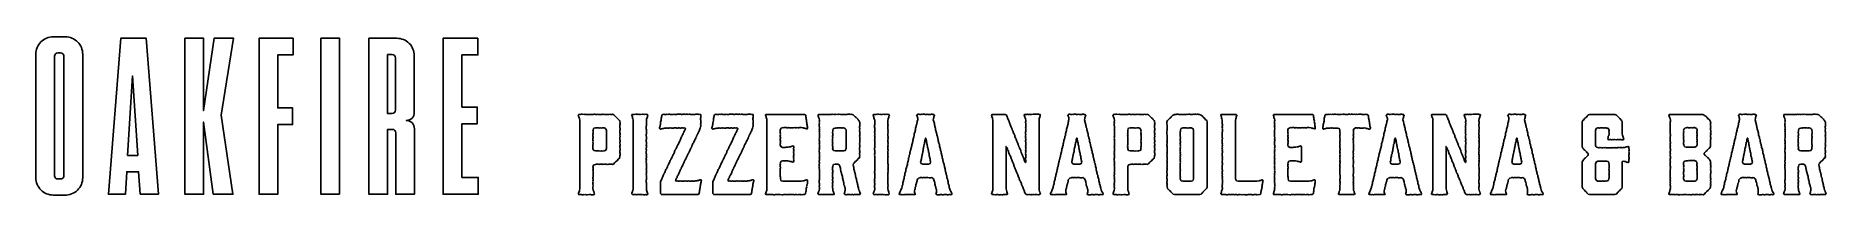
# Model space of a CAD drawing. Extents: x 2 to 209, y -23 to -4.
import ezdxf

# ---------------------------------------------------------------- set-up
doc = ezdxf.new("R2010")
doc.units = 0
doc.layers.add('INK_EXT_XXXXXX', color=7, linetype='CONTINUOUS')

msp = doc.modelspace()

# ---------------------------------------------------------------- linework, layer by layer
at = {"layer": 'INK_EXT_XXXXXX', "color": 7}
for points in [[(6.98, -20.67, -0.425135), (4.88, -22.69), (3.56, -22.69, -0.414214), (1.54, -20.67), (1.54, -6.31, -0.414214), (3.56, -4.29), (4.96, -4.29, -0.414214), (6.98, -6.31), (6.98, -20.67)], [(4.41, -20.82, 0.414214), (4.8, -20.44), (4.8, -6.55, 0.414214), (4.41, -6.16), (4.1, -6.16, 0.414214), (3.71, -6.55), (3.71, -20.44, 0.414214), (4.1, -20.82), (4.41, -20.82)], [(45.43, -13.05, -0.433903), (44.49, -14.01, -0.414214), (45.45, -14.97), (45.45, -22.59), (43.28, -22.59), (43.28, -15.44, 0.414214), (42.89, -15.05), (42.34, -15.05), (42.34, -22.59), (40.17, -22.59), (40.17, -4.45), (43.41, -4.45, -0.414214), (45.43, -6.47), (45.43, -13.14)], [(42.86, -13.21, 0.414214), (43.25, -12.82), (43.25, -6.73, 0.414214), (42.86, -6.34), (42.34, -6.34), (42.34, -13.21), (42.86, -13.21)]]:
    msp.add_lwpolyline(points, format="xyb", close=True, dxfattribs=at)
for points in [[(4.41, -6.16), (4.41, -6.16)], [(13.64, -22.59), (13.45, -19.97), (12.08, -19.97), (11.93, -22.59), (9.96, -22.59), (11.38, -4.45), (14.34, -4.45), (15.76, -22.59)], [(22.11, -22.59), (20.99, -14.19), (20.99, -22.59), (18.82, -22.59), (18.82, -4.45), (20.99, -4.45), (20.99, -12.87), (22.21, -4.45), (24.47, -4.45), (23.02, -13.41), (24.39, -22.59)], [(31.38, -4.45), (31.38, -6.39), (29.6, -6.39), (29.6, -12.56), (31.31, -12.56), (31.31, -14.5), (29.6, -14.5), (29.6, -22.59), (27.42, -22.59), (27.42, -4.45)], [(36.77, -22.59), (34.6, -22.59), (34.6, -4.45), (36.77, -4.45)], [(52.81, -4.45), (52.81, -6.39), (50.95, -6.39), (50.95, -12.46), (52.73, -12.46), (52.73, -14.4), (50.95, -14.4), (50.95, -20.64), (52.84, -20.64), (52.84, -22.59), (48.77, -22.59), (48.77, -4.45)], [(42.86, -6.34), (42.86, -6.34)], [(12.18, -18.08), (13.35, -18.08), (12.76, -8.83)], [(66.24, -22.26), (66.27, -22.46), (66.32, -22.53), (66.27, -22.63), (66.18, -22.65), (65.97, -22.65), (65.86, -22.64), (65.77, -22.63), (65.7, -22.63), (65.48, -22.65), (65.39, -22.65), (65.29, -22.64), (65.21, -22.65), (65.11, -22.64), (65, -22.65), (64.9, -22.65), (64.83, -22.64), (64.62, -22.64), (64.53, -22.65), (64.46, -22.53), (64.48, -22.46), (64.52, -22.36), (64.57, -22.23), (64.58, -22.16), (64.62, -21.94), (64.62, -21.85), (64.61, -21.74), (64.61, -21.66), (64.63, -21.56), (64.61, -21.45), (64.61, -21.36), (64.63, -21.28), (64.63, -21.18), (64.62, -21.06), (64.62, -20.97), (64.63, -20.87), (64.62, -20.79), (64.61, -20.69), (64.63, -20.57), (64.61, -20.48), (64.61, -20.39), (64.62, -20.3), (64.62, -20.17), (64.61, -20.09), (64.62, -19.98), (64.63, -19.88), (64.62, -19.81), (64.62, -19.71), (64.63, -19.58), (64.63, -19.4), (64.62, -19.31), (64.61, -19.2), (64.62, -19.09), (64.62, -19.02), (64.63, -18.9), (64.61, -18.81), (64.62, -18.7), (64.61, -18.62), (64.61, -18.42), (64.62, -18.33), (64.62, -18.22), (64.63, -18.12), (64.61, -18.03), (64.63, -17.93), (64.61, -17.84), (64.63, -17.72), (64.61, -17.62), (64.62, -17.55), (64.63, -17.42), (64.63, -17.24), (64.61, -17.16), (64.62, -17.03), (64.63, -16.93), (64.63, -16.84), (64.62, -16.74), (64.62, -16.36), (64.63, -16.27), (64.61, -16.16), (64.62, -16.08), (64.61, -15.95), (64.63, -15.85), (64.62, -15.77), (64.63, -15.68), (64.63, -15.36), (64.62, -15.27), (64.62, -15.19), (64.63, -15.08), (64.61, -14.97), (64.62, -14.89), (64.62, -14.68), (64.61, -14.59), (64.61, -14.39), (64.63, -14.31), (64.61, -14.19), (64.63, -14.01), (64.58, -13.79), (64.54, -13.7), (64.52, -13.6), (64.48, -13.52), (64.45, -13.41), (64.52, -13.3), (64.63, -13.29), (64.72, -13.31), (64.81, -13.29), (64.9, -13.29), (65.12, -13.31), (65.21, -13.29), (65.32, -13.31), (65.42, -13.3), (65.48, -13.31), (65.77, -13.31), (65.88, -13.3), (65.98, -13.31), (66.08, -13.3), (66.16, -13.31), (66.27, -13.29), (66.36, -13.29), (66.46, -13.31), (66.64, -13.31), (66.75, -13.29), (66.84, -13.3), (66.96, -13.31), (67.16, -13.31), (67.24, -13.29), (67.33, -13.31), (67.44, -13.29), (67.51, -13.3), (67.62, -13.3), (67.73, -13.31), (67.81, -13.31), (67.92, -13.3), (68, -13.3), (68.11, -13.29), (68.23, -13.3), (68.32, -13.3), (68.4, -13.29), (68.57, -13.36), (68.72, -13.5), (68.79, -13.58), (68.86, -13.65), (68.91, -13.71), (69.01, -13.78), (69.06, -13.85), (69.15, -13.94), (69.22, -14), (69.29, -14.16), (69.27, -14.27), (69.29, -14.38), (69.29, -14.46), (69.27, -14.57), (69.27, -14.85), (69.29, -14.95), (69.29, -15.07), (69.27, -15.16), (69.28, -15.24), (69.27, -15.34), (69.28, -15.46), (69.29, -15.55), (69.29, -15.65), (69.28, -15.74), (69.29, -15.87), (69.28, -15.96), (69.27, -16.05), (69.27, -16.25), (69.29, -16.34), (69.29, -16.46), (69.27, -16.55), (69.27, -16.63), (69.29, -16.85), (69.28, -16.96), (69.27, -17.03), (69.29, -17.16), (69.28, -17.24), (69.29, -17.34), (69.29, -17.44), (69.28, -17.52), (69.27, -17.63), (69.28, -17.74), (69.29, -17.84), (69.29, -18.01), (69.27, -18.11), (69.27, -18.21), (69.23, -18.41), (69.13, -18.46), (69.08, -18.53), (68.94, -18.7), (68.88, -18.76), (68.78, -18.81), (68.65, -18.96), (68.57, -19.06), (68.4, -19.12), (68.32, -19.11), (68.21, -19.09), (68, -19.09), (67.91, -19.12), (67.81, -19.11), (67.71, -19.12), (67.64, -19.11), (67.51, -19.11), (67.43, -19.09), (67.32, -19.12), (67.24, -19.11), (67.12, -19.09), (66.94, -19.09), (66.83, -19.12), (66.74, -19.11), (66.65, -19.11), (66.56, -19.09), (66.43, -19.12), (66.27, -19.17), (66.23, -19.23), (66.15, -19.39), (66.18, -19.47), (66.16, -19.6), (66.18, -19.69), (66.15, -19.78), (66.18, -19.87), (66.16, -19.99), (66.16, -20.17), (66.18, -20.27), (66.16, -20.37), (66.16, -20.47), (66.18, -20.58), (66.15, -20.65), (66.15, -20.76), (66.18, -20.86), (66.16, -20.97), (66.15, -21.06), (66.18, -21.17), (66.15, -21.24), (66.15, -21.34), (66.16, -21.46), (66.15, -21.54), (66.18, -21.63), (66.15, -21.76), (66.15, -21.94), (66.18, -22.14)], [(72.4, -22.25), (72.45, -22.34), (72.47, -22.46), (72.52, -22.55), (72.43, -22.65), (72.35, -22.65), (72.24, -22.63), (72.16, -22.65), (72.05, -22.65), (71.95, -22.64), (71.87, -22.65), (71.77, -22.64), (71.68, -22.63), (71.59, -22.64), (71.37, -22.64), (71.27, -22.63), (71.19, -22.65), (71.08, -22.63), (71.01, -22.64), (70.89, -22.64), (70.79, -22.65), (70.72, -22.64), (70.65, -22.55), (70.67, -22.43), (70.72, -22.33), (70.75, -22.25), (70.79, -22.16), (70.81, -21.96), (70.81, -21.87), (70.8, -21.77), (70.8, -21.57), (70.83, -21.46), (70.81, -21.35), (70.8, -21.27), (70.8, -21.18), (70.83, -21.06), (70.8, -20.96), (70.8, -20.86), (70.83, -20.77), (70.81, -20.69), (70.81, -20.58), (70.83, -20.48), (70.83, -20.38), (70.81, -20.28), (70.83, -20.17), (70.8, -20.08), (70.8, -19.99), (70.81, -19.9), (70.83, -19.81), (70.81, -19.71), (70.83, -19.6), (70.81, -19.51), (70.83, -19.4), (70.83, -18.7), (70.81, -18.63), (70.83, -18.5), (70.81, -18.41), (70.83, -18.33), (70.81, -18.22), (70.8, -18.14), (70.81, -18.04), (70.8, -17.93), (70.83, -17.82), (70.81, -17.73), (70.83, -17.62), (70.83, -17.52), (70.8, -17.42), (70.8, -17.24), (70.81, -17.16), (70.81, -17.03), (70.83, -16.95), (70.81, -16.84), (70.81, -16.74), (70.83, -16.65), (70.81, -16.57), (70.81, -16.34), (70.8, -16.25), (70.83, -16.15), (70.83, -15.98), (70.81, -15.87), (70.8, -15.78), (70.83, -15.67), (70.83, -15.47), (70.8, -15.39), (70.83, -15.27), (70.83, -15.17), (70.81, -15.09), (70.83, -14.98), (70.81, -14.89), (70.8, -14.8), (70.8, -14.59), (70.83, -14.5), (70.81, -14.39), (70.81, -13.99), (70.76, -13.82), (70.73, -13.7), (70.72, -13.61), (70.68, -13.52), (70.65, -13.43), (70.69, -13.3), (70.9, -13.3), (71.01, -13.29), (71.11, -13.3), (71.18, -13.29), (71.27, -13.29), (71.39, -13.31), (71.48, -13.29), (71.57, -13.3), (71.68, -13.31), (71.86, -13.29), (71.94, -13.31), (72.05, -13.29), (72.14, -13.3), (72.25, -13.29), (72.36, -13.31), (72.43, -13.29), (72.51, -13.43), (72.47, -13.5), (72.46, -13.62), (72.36, -13.82), (72.35, -14.01), (72.35, -14.48), (72.36, -14.59), (72.33, -14.68), (72.33, -15), (72.36, -15.09), (72.35, -15.19), (72.36, -15.28), (72.35, -15.39), (72.36, -15.47), (72.35, -15.57), (72.33, -15.66), (72.33, -15.76), (72.36, -15.95), (72.35, -16.06), (72.36, -16.17), (72.33, -16.26), (72.33, -16.47), (72.36, -16.54), (72.35, -16.66), (72.36, -16.76), (72.33, -16.85), (72.36, -16.95), (72.35, -17.06), (72.35, -17.14), (72.33, -17.24), (72.33, -17.34), (72.36, -17.45), (72.33, -17.62), (72.33, -17.84), (72.36, -17.94), (72.35, -18.01), (72.33, -18.11), (72.36, -18.21), (72.35, -18.33), (72.33, -18.43), (72.33, -18.53), (72.35, -18.63), (72.33, -18.73), (72.33, -18.82), (72.35, -18.92), (72.33, -19.02), (72.36, -19.12), (72.36, -19.29), (72.35, -19.4), (72.36, -19.49), (72.36, -19.6), (72.33, -19.68), (72.36, -19.79), (72.36, -19.89), (72.35, -19.98), (72.36, -20.08), (72.33, -20.19), (72.35, -20.27), (72.33, -20.37), (72.35, -20.47), (72.35, -20.59), (72.36, -20.68), (72.35, -20.77), (72.35, -20.88), (72.33, -20.96), (72.33, -21.18), (72.35, -21.25), (72.35, -21.38), (72.36, -21.47), (72.35, -21.57), (72.36, -21.65), (72.35, -21.77), (72.35, -21.95), (72.36, -22.12)], [(78.71, -21.07), (78.69, -21.17), (78.67, -21.27), (78.67, -21.36), (78.63, -21.47), (78.62, -21.56), (78.6, -21.67), (78.58, -21.77), (78.57, -21.84), (78.54, -21.94), (78.53, -22.04), (78.52, -22.16), (78.52, -22.25), (78.49, -22.34), (78.48, -22.43), (78.46, -22.55), (78.32, -22.64), (78.24, -22.63), (78.15, -22.64), (77.93, -22.64), (77.73, -22.61), (77.65, -22.61), (77.54, -22.63), (77.44, -22.61), (77.37, -22.64), (77.27, -22.61), (77.14, -22.64), (76.94, -22.61), (76.75, -22.61), (76.65, -22.64), (76.57, -22.61), (76.46, -22.64), (76.35, -22.64), (76.25, -22.63), (76.06, -22.63), (75.95, -22.61), (75.87, -22.64), (75.78, -22.61), (75.66, -22.64), (75.56, -22.63), (75.45, -22.64), (75.35, -22.63), (74.98, -22.63), (74.86, -22.64), (74.79, -22.63), (74.58, -22.63), (74.48, -22.64), (74.2, -22.64), (74.08, -22.63), (73.99, -22.52), (73.97, -22.42), (73.97, -22.33), (73.99, -22.22), (73.98, -22.12), (73.98, -22.03), (73.97, -21.95), (73.97, -21.66), (73.99, -21.56), (73.97, -21.44), (73.97, -21.36), (73.99, -21.24), (73.99, -21.14), (74.04, -20.97), (74.08, -20.9), (74.13, -20.81), (74.16, -20.71), (74.2, -20.6), (74.25, -20.54), (74.29, -20.43), (74.31, -20.35), (74.37, -20.28), (74.41, -20.16), (74.43, -20.1), (74.51, -20), (74.52, -19.9), (74.56, -19.84), (74.6, -19.73), (74.67, -19.65), (74.7, -19.56), (74.75, -19.47), (74.8, -19.39), (74.81, -19.28), (74.86, -19.22), (74.91, -19.12), (74.96, -19.02), (75.05, -18.84), (75.08, -18.75), (75.12, -18.66), (75.17, -18.6), (75.19, -18.49), (75.25, -18.42), (75.3, -18.32), (75.33, -18.23), (75.38, -18.15), (75.41, -18.08), (75.45, -17.98), (75.51, -17.88), (75.55, -17.78), (75.59, -17.71), (75.61, -17.61), (75.66, -17.52), (75.71, -17.42), (75.73, -17.36), (75.81, -17.27), (75.82, -17.19), (75.88, -17.08), (75.93, -17.01), (75.95, -16.92), (75.99, -16.84), (76.05, -16.73), (76.09, -16.64), (76.13, -16.54), (76.19, -16.48), (76.21, -16.37), (76.3, -16.22), (76.35, -16.12), (76.37, -16.01), (76.42, -15.93), (76.48, -15.85), (76.49, -15.76), (76.54, -15.67), (76.6, -15.58), (76.62, -15.49), (76.67, -15.43), (76.7, -15.33), (76.76, -15.23), (76.8, -15.14), (76.85, -15.07), (76.9, -14.98), (76.84, -14.89), (76.74, -14.86), (76.63, -14.89), (76.53, -14.86), (76.44, -14.86), (76.35, -14.89), (76.26, -14.89), (76.15, -14.86), (76.08, -14.87), (75.98, -14.89), (75.87, -14.89), (75.78, -14.86), (75.7, -14.87), (75.57, -14.87), (75.5, -14.89), (75.29, -14.89), (75.18, -14.86), (75.12, -14.89), (75.01, -14.86), (74.91, -14.89), (74.83, -14.89), (74.7, -14.86), (74.62, -14.89), (74.44, -14.89), (74.32, -14.93), (74.24, -14.96), (74.14, -14.97), (74.05, -14.98), (73.95, -15.03), (73.87, -14.96), (73.88, -14.86), (73.92, -14.77), (73.94, -14.68), (73.95, -14.55), (73.97, -14.48), (73.97, -14.36), (73.98, -14.26), (74, -14.19), (74.04, -13.98), (74.06, -13.89), (74.06, -13.78), (74.08, -13.68), (74.1, -13.58), (74.13, -13.51), (74.15, -13.39), (74.25, -13.31), (74.36, -13.29), (74.46, -13.31), (74.64, -13.31), (74.74, -13.29), (74.85, -13.3), (74.95, -13.29), (75.05, -13.29), (75.12, -13.3), (75.24, -13.31), (75.34, -13.31), (75.43, -13.3), (75.52, -13.29), (75.64, -13.3), (75.83, -13.3), (75.91, -13.29), (76.32, -13.29), (76.41, -13.3), (76.49, -13.31), (76.6, -13.29), (76.8, -13.29), (76.87, -13.31), (77, -13.29), (77.08, -13.29), (77.19, -13.3), (77.29, -13.29), (77.37, -13.29), (77.46, -13.31), (77.59, -13.31), (77.68, -13.3), (77.88, -13.3), (77.95, -13.31), (78.06, -13.29), (78.36, -13.29), (78.44, -13.31), (78.57, -13.29), (78.64, -13.4), (78.65, -13.49), (78.64, -13.6), (78.64, -13.68), (78.63, -13.78), (78.63, -13.89), (78.65, -13.98), (78.65, -14.08), (78.64, -14.19), (78.65, -14.28), (78.65, -14.35), (78.63, -14.44), (78.65, -14.55), (78.64, -14.66), (78.63, -14.74), (78.59, -14.92), (78.51, -15.09), (78.49, -15.19), (78.43, -15.3), (78.4, -15.38), (78.33, -15.46), (78.3, -15.55), (78.25, -15.63), (78.22, -15.73), (78.16, -15.81), (78.15, -15.9), (78.09, -16.01), (78.06, -16.09), (78.02, -16.19), (77.98, -16.26), (77.93, -16.37), (77.87, -16.43), (77.86, -16.52), (77.81, -16.63), (77.75, -16.7), (77.71, -16.79), (77.67, -16.89), (77.62, -16.98), (77.56, -17.17), (77.49, -17.23), (77.46, -17.33), (77.43, -17.41), (77.37, -17.52), (77.34, -17.6), (77.3, -17.69), (77.24, -17.78), (77.22, -17.85), (77.17, -17.94), (77.12, -18.03), (77.08, -18.12), (77.02, -18.21), (77.01, -18.3), (76.94, -18.41), (76.91, -18.49), (76.86, -18.58), (76.81, -18.68), (76.78, -18.76), (76.73, -18.84), (76.69, -18.95), (76.64, -19.03), (76.62, -19.09), (76.58, -19.18), (76.53, -19.3), (76.47, -19.39), (76.38, -19.56), (76.37, -19.63), (76.3, -19.73), (76.27, -19.82), (76.21, -19.9), (76.2, -20), (76.16, -20.09), (76.05, -20.25), (76.02, -20.36), (75.97, -20.46), (75.92, -20.54), (75.91, -20.63), (75.83, -20.73), (75.79, -20.79), (75.76, -20.9), (75.73, -20.97), (75.76, -21.04), (75.87, -21.06), (75.98, -21.04), (76.06, -21.06), (76.16, -21.06), (76.27, -21.04), (76.36, -21.07), (76.46, -21.06), (76.53, -21.07), (76.64, -21.06), (76.73, -21.04), (76.85, -21.07), (76.92, -21.04), (77.03, -21.06), (77.13, -21.06), (77.23, -21.04), (77.33, -21.07), (77.4, -21.06), (77.52, -21.07), (77.61, -21.04), (77.71, -21.07), (77.9, -21.07), (78, -21.04), (78.19, -21.02), (78.26, -21.01), (78.38, -20.99), (78.46, -20.97), (78.54, -20.92), (78.64, -20.91), (78.73, -20.96)], [(84.79, -21.07), (84.76, -21.17), (84.74, -21.27), (84.74, -21.36), (84.7, -21.47), (84.69, -21.56), (84.68, -21.67), (84.65, -21.77), (84.64, -21.84), (84.62, -21.94), (84.6, -22.04), (84.59, -22.16), (84.59, -22.25), (84.57, -22.34), (84.55, -22.43), (84.53, -22.55), (84.39, -22.64), (84.31, -22.63), (84.22, -22.64), (84, -22.64), (83.81, -22.61), (83.72, -22.61), (83.61, -22.63), (83.51, -22.61), (83.44, -22.64), (83.34, -22.61), (83.22, -22.64), (83.01, -22.61), (82.82, -22.61), (82.73, -22.64), (82.64, -22.61), (82.53, -22.64), (82.42, -22.64), (82.32, -22.63), (82.14, -22.63), (82.03, -22.61), (81.94, -22.64), (81.86, -22.61), (81.73, -22.64), (81.63, -22.63), (81.52, -22.64), (81.43, -22.63), (81.06, -22.63), (80.93, -22.64), (80.86, -22.63), (80.65, -22.63), (80.55, -22.64), (80.27, -22.64), (80.15, -22.63), (80.06, -22.52), (80.04, -22.42), (80.04, -22.33), (80.06, -22.22), (80.05, -22.12), (80.05, -22.03), (80.04, -21.95), (80.04, -21.66), (80.06, -21.56), (80.04, -21.44), (80.04, -21.36), (80.06, -21.24), (80.06, -21.14), (80.11, -20.97), (80.15, -20.9), (80.2, -20.81), (80.24, -20.71), (80.27, -20.6), (80.32, -20.54), (80.36, -20.43), (80.38, -20.35), (80.44, -20.28), (80.48, -20.16), (80.51, -20.1), (80.58, -20), (80.59, -19.9), (80.63, -19.84), (80.68, -19.73), (80.74, -19.65), (80.78, -19.56), (80.82, -19.47), (80.87, -19.39), (80.89, -19.28), (80.93, -19.22), (80.98, -19.12), (81.03, -19.02), (81.12, -18.84), (81.16, -18.75), (81.19, -18.66), (81.24, -18.6), (81.27, -18.49), (81.33, -18.42), (81.38, -18.32), (81.4, -18.23), (81.45, -18.15), (81.49, -18.08), (81.52, -17.98), (81.59, -17.88), (81.62, -17.78), (81.66, -17.71), (81.68, -17.61), (81.73, -17.52), (81.78, -17.42), (81.81, -17.36), (81.88, -17.27), (81.89, -17.19), (81.95, -17.08), (82, -17.01), (82.03, -16.92), (82.06, -16.84), (82.13, -16.73), (82.16, -16.64), (82.2, -16.54), (82.26, -16.48), (82.28, -16.37), (82.37, -16.22), (82.42, -16.12), (82.44, -16.01), (82.49, -15.93), (82.55, -15.85), (82.57, -15.76), (82.62, -15.67), (82.68, -15.58), (82.69, -15.49), (82.74, -15.43), (82.78, -15.33), (82.84, -15.23), (82.87, -15.14), (82.92, -15.07), (82.97, -14.98), (82.91, -14.89), (82.81, -14.86), (82.7, -14.89), (82.6, -14.86), (82.52, -14.86), (82.42, -14.89), (82.33, -14.89), (82.22, -14.86), (82.15, -14.87), (82.05, -14.89), (81.94, -14.89), (81.86, -14.86), (81.77, -14.87), (81.65, -14.87), (81.57, -14.89), (81.36, -14.89), (81.25, -14.86), (81.19, -14.89), (81.08, -14.86), (80.98, -14.89), (80.9, -14.89), (80.78, -14.86), (80.69, -14.89), (80.52, -14.89), (80.4, -14.93), (80.31, -14.96), (80.21, -14.97), (80.13, -14.98), (80.03, -15.03), (79.94, -14.96), (79.95, -14.86), (79.99, -14.77), (80.01, -14.68), (80.03, -14.55), (80.04, -14.48), (80.04, -14.36), (80.05, -14.26), (80.08, -14.19), (80.11, -13.98), (80.14, -13.89), (80.14, -13.78), (80.15, -13.68), (80.17, -13.58), (80.2, -13.51), (80.22, -13.39), (80.32, -13.31), (80.43, -13.29), (80.53, -13.31), (80.71, -13.31), (80.81, -13.29), (80.92, -13.3), (81.02, -13.29), (81.12, -13.29), (81.19, -13.3), (81.32, -13.31), (81.41, -13.31), (81.5, -13.3), (81.6, -13.29), (81.71, -13.3), (81.9, -13.3), (81.98, -13.29), (82.39, -13.29), (82.48, -13.3), (82.57, -13.31), (82.68, -13.29), (82.87, -13.29), (82.95, -13.31), (83.07, -13.29), (83.16, -13.29), (83.27, -13.3), (83.36, -13.29), (83.44, -13.29), (83.54, -13.31), (83.66, -13.31), (83.76, -13.3), (83.95, -13.3), (84.03, -13.31), (84.14, -13.29), (84.43, -13.29), (84.52, -13.31), (84.64, -13.29), (84.71, -13.4), (84.73, -13.49), (84.71, -13.6), (84.71, -13.68), (84.7, -13.78), (84.7, -13.89), (84.73, -13.98), (84.73, -14.08), (84.71, -14.19), (84.73, -14.28), (84.73, -14.35), (84.7, -14.44), (84.73, -14.55), (84.71, -14.66), (84.7, -14.74), (84.66, -14.92), (84.58, -15.09), (84.57, -15.19), (84.51, -15.3), (84.47, -15.38), (84.41, -15.46), (84.37, -15.55), (84.32, -15.63), (84.3, -15.73), (84.24, -15.81), (84.22, -15.9), (84.16, -16.01), (84.14, -16.09), (84.09, -16.19), (84.05, -16.26), (84, -16.37), (83.94, -16.43), (83.93, -16.52), (83.88, -16.63), (83.82, -16.7), (83.78, -16.79), (83.74, -16.89), (83.7, -16.98), (83.63, -17.17), (83.56, -17.23), (83.54, -17.33), (83.5, -17.41), (83.44, -17.52), (83.41, -17.6), (83.38, -17.69), (83.32, -17.78), (83.29, -17.85), (83.24, -17.94), (83.19, -18.03), (83.16, -18.12), (83.09, -18.21), (83.08, -18.3), (83.01, -18.41), (82.98, -18.49), (82.93, -18.58), (82.89, -18.68), (82.85, -18.76), (82.8, -18.84), (82.76, -18.95), (82.71, -19.03), (82.69, -19.09), (82.65, -19.18), (82.6, -19.3), (82.54, -19.39), (82.46, -19.56), (82.44, -19.63), (82.37, -19.73), (82.35, -19.82), (82.28, -19.9), (82.27, -20), (82.24, -20.09), (82.13, -20.25), (82.09, -20.36), (82.04, -20.46), (81.99, -20.54), (81.98, -20.63), (81.9, -20.73), (81.87, -20.79), (81.83, -20.9), (81.81, -20.97), (81.83, -21.04), (81.94, -21.06), (82.05, -21.04), (82.14, -21.06), (82.24, -21.06), (82.35, -21.04), (82.43, -21.07), (82.53, -21.06), (82.6, -21.07), (82.71, -21.06), (82.8, -21.04), (82.92, -21.07), (83, -21.04), (83.11, -21.06), (83.2, -21.06), (83.3, -21.04), (83.4, -21.07), (83.47, -21.06), (83.6, -21.07), (83.68, -21.04), (83.78, -21.07), (83.98, -21.07), (84.08, -21.04), (84.26, -21.02), (84.33, -21.01), (84.46, -20.99), (84.53, -20.97), (84.62, -20.92), (84.71, -20.91), (84.8, -20.96)], [(90.61, -22.64), (90.5, -22.63), (90.31, -22.65), (90.22, -22.63), (90, -22.63), (89.93, -22.65), (89.8, -22.64), (89.71, -22.63), (89.61, -22.63), (89.52, -22.65), (89.42, -22.63), (89.33, -22.64), (89.03, -22.64), (88.96, -22.63), (88.76, -22.63), (88.65, -22.65), (88.57, -22.64), (88.47, -22.64), (88.36, -22.63), (88.28, -22.64), (88.17, -22.65), (88.09, -22.65), (87.87, -22.63), (87.78, -22.64), (87.68, -22.63), (87.3, -22.63), (87.2, -22.65), (87.11, -22.65), (87.01, -22.63), (86.92, -22.64), (86.82, -22.63), (86.7, -22.64), (86.62, -22.63), (86.42, -22.63), (86.31, -22.64), (86.21, -22.64), (86.15, -22.54), (86.21, -22.42), (86.22, -22.33), (86.26, -22.22), (86.3, -22.12), (86.32, -21.95), (86.33, -21.85), (86.32, -21.74), (86.33, -21.66), (86.33, -21.46), (86.32, -21.36), (86.33, -21.27), (86.31, -21.17), (86.31, -21.06), (86.32, -20.97), (86.33, -20.86), (86.32, -20.75), (86.31, -20.66), (86.32, -20.57), (86.31, -20.47), (86.33, -20.38), (86.32, -20.28), (86.32, -20.17), (86.33, -20.09), (86.33, -19.99), (86.32, -19.88), (86.33, -19.78), (86.32, -19.68), (86.33, -19.6), (86.31, -19.49), (86.32, -19.38), (86.33, -19.3), (86.31, -19.2), (86.33, -19.09), (86.32, -19), (86.31, -18.89), (86.33, -18.81), (86.32, -18.7), (86.31, -18.62), (86.33, -18.5), (86.32, -18.41), (86.32, -18.21), (86.31, -18.1), (86.33, -18.03), (86.31, -17.9), (86.31, -17.82), (86.32, -17.71), (86.31, -17.61), (86.33, -17.51), (86.31, -17.44), (86.33, -17.33), (86.31, -17.22), (86.33, -17.12), (86.33, -16.92), (86.32, -16.84), (86.32, -16.74), (86.31, -16.65), (86.31, -16.44), (86.33, -16.33), (86.33, -16.26), (86.32, -16.15), (86.33, -16.04), (86.31, -15.87), (86.32, -15.76), (86.31, -15.66), (86.32, -15.55), (86.32, -15.45), (86.31, -15.38), (86.32, -15.28), (86.31, -15.18), (86.33, -14.96), (86.31, -14.89), (86.33, -14.79), (86.32, -14.66), (86.31, -14.59), (86.33, -14.48), (86.31, -14.37), (86.31, -14.1), (86.33, -13.99), (86.31, -13.82), (86.25, -13.71), (86.23, -13.6), (86.21, -13.5), (86.17, -13.41), (86.21, -13.33), (86.32, -13.31), (86.5, -13.31), (86.62, -13.33), (86.71, -13.33), (86.82, -13.31), (86.9, -13.33), (87.02, -13.3), (87.11, -13.33), (87.22, -13.31), (87.29, -13.31), (87.4, -13.33), (87.47, -13.3), (87.57, -13.33), (87.69, -13.3), (87.77, -13.31), (87.87, -13.3), (88.16, -13.3), (88.26, -13.31), (88.38, -13.33), (88.44, -13.33), (88.54, -13.31), (88.65, -13.3), (88.95, -13.3), (89.04, -13.33), (89.15, -13.3), (89.24, -13.3), (89.33, -13.33), (89.45, -13.33), (89.54, -13.31), (89.62, -13.33), (89.8, -13.33), (90.03, -13.3), (90.1, -13.33), (90.2, -13.3), (90.31, -13.3), (90.42, -13.31), (90.49, -13.3), (90.6, -13.31), (90.7, -13.31), (90.82, -13.41), (90.82, -13.49), (90.82, -13.58), (90.87, -13.71), (90.86, -13.79), (90.87, -13.87), (90.91, -13.96), (90.93, -14.09), (90.92, -14.17), (90.95, -14.26), (90.97, -14.36), (90.97, -14.44), (90.98, -14.55), (91, -14.63), (91.03, -14.74), (91.04, -14.82), (91.04, -14.92), (90.97, -15.01), (90.91, -14.96), (90.8, -14.95), (90.7, -14.92), (90.6, -14.91), (90.54, -14.86), (90.32, -14.84), (90.12, -14.84), (90.04, -14.86), (89.93, -14.86), (89.83, -14.84), (89.73, -14.86), (89.65, -14.86), (89.55, -14.84), (89.42, -14.85), (89.13, -14.85), (89.03, -14.86), (88.95, -14.86), (88.84, -14.84), (88.75, -14.86), (88.63, -14.85), (88.55, -14.84), (88.36, -14.84), (88.26, -14.85), (88.15, -14.84), (87.99, -14.9), (87.92, -14.98), (87.85, -15.11), (87.85, -15.33), (87.87, -15.4), (87.88, -15.51), (87.85, -15.62), (87.88, -15.68), (87.87, -15.78), (87.87, -15.89), (87.88, -16), (87.88, -16.09), (87.85, -16.19), (87.85, -16.27), (87.88, -16.38), (87.88, -16.47), (87.87, -16.58), (87.88, -16.68), (87.85, -16.77), (87.85, -16.85), (87.92, -17.03), (88.14, -17.14), (88.26, -17.16), (88.43, -17.16), (88.55, -17.13), (88.75, -17.13), (88.92, -17.09), (89.04, -17.06), (89.13, -17.03), (89.24, -17.01), (89.34, -16.96), (89.44, -17.04), (89.45, -17.12), (89.42, -17.31), (89.44, -17.44), (89.45, -17.51), (89.42, -17.61), (89.44, -17.73), (89.42, -17.81), (89.45, -17.92), (89.45, -18.03), (89.42, -18.12), (89.42, -18.22), (89.44, -18.31), (89.42, -18.39), (89.45, -18.5), (89.42, -18.59), (89.44, -18.69), (89.44, -18.8), (89.31, -18.87), (89.23, -18.82), (89.14, -18.8), (89.02, -18.77), (88.92, -18.74), (88.74, -18.7), (88.65, -18.71), (88.53, -18.7), (88.46, -18.69), (88.33, -18.71), (88.25, -18.7), (88.14, -18.7), (87.98, -18.76), (87.94, -18.81), (87.85, -18.97), (87.88, -19.04), (87.87, -19.17), (87.87, -19.26), (87.85, -19.35), (87.88, -19.44), (87.88, -19.54), (87.85, -19.65), (87.85, -19.74), (87.87, -19.82), (87.87, -20), (87.85, -20.11), (87.85, -20.41), (87.87, -20.48), (87.88, -20.59), (87.88, -20.8), (87.93, -20.95), (87.98, -21.02), (88.16, -21.07), (88.26, -21.06), (88.33, -21.08), (88.46, -21.06), (88.53, -21.08), (88.63, -21.07), (88.74, -21.08), (88.86, -21.06), (88.96, -21.08), (89.06, -21.07), (89.14, -21.08), (89.25, -21.06), (89.34, -21.08), (89.42, -21.07), (89.54, -21.06), (89.66, -21.08), (89.74, -21.07), (89.84, -21.08), (89.93, -21.06), (90.05, -21.08), (90.12, -21.06), (90.22, -21.08), (90.32, -21.08), (90.52, -21.03), (90.61, -21.02), (90.7, -20.99), (90.79, -20.96), (90.91, -20.93), (90.97, -20.91), (91.04, -20.96), (91.04, -21.08), (91.04, -21.18), (91.02, -21.25), (91.01, -21.38), (90.97, -21.47), (90.98, -21.56), (90.93, -21.65), (90.95, -21.74), (90.92, -21.85), (90.88, -21.94), (90.88, -22.06), (90.86, -22.15), (90.86, -22.23), (90.82, -22.33), (90.81, -22.46), (90.8, -22.53), (90.69, -22.61)], [(93.94, -22.64), (93.84, -22.61), (93.76, -22.61), (93.67, -22.63), (93.56, -22.64), (93.46, -22.63), (93.37, -22.64), (93.28, -22.64), (93.19, -22.61), (93.09, -22.63), (92.88, -22.63), (92.79, -22.64), (92.7, -22.63), (92.49, -22.63), (92.41, -22.64), (92.32, -22.64), (92.23, -22.53), (92.27, -22.42), (92.3, -22.33), (92.34, -22.22), (92.37, -22.15), (92.42, -21.95), (92.42, -21.85), (92.39, -21.66), (92.42, -21.57), (92.41, -21.45), (92.42, -21.36), (92.39, -21.27), (92.39, -20.98), (92.42, -20.88), (92.42, -20.79), (92.41, -20.66), (92.41, -20.48), (92.42, -20.38), (92.42, -20.28), (92.41, -20.19), (92.41, -19.81), (92.39, -19.71), (92.41, -19.61), (92.39, -19.49), (92.39, -19.39), (92.41, -19.31), (92.39, -19.22), (92.39, -19.09), (92.41, -19), (92.41, -18.91), (92.39, -18.82), (92.39, -18.71), (92.42, -18.63), (92.41, -18.52), (92.39, -18.42), (92.42, -18.31), (92.41, -18.23), (92.42, -18.14), (92.41, -18.01), (92.39, -17.92), (92.42, -17.84), (92.42, -17.72), (92.39, -17.65), (92.39, -17.53), (92.41, -17.45), (92.39, -17.35), (92.41, -17.23), (92.42, -17.16), (92.41, -17.04), (92.41, -16.84), (92.39, -16.76), (92.41, -16.65), (92.42, -16.57), (92.42, -16.46), (92.39, -16.37), (92.41, -16.26), (92.39, -16.17), (92.42, -16.05), (92.42, -15.95), (92.41, -15.85), (92.42, -15.78), (92.41, -15.68), (92.42, -15.58), (92.42, -15.46), (92.39, -15.39), (92.41, -15.27), (92.42, -15.19), (92.42, -15.09), (92.39, -15), (92.41, -14.9), (92.41, -14.77), (92.39, -14.7), (92.39, -14.5), (92.42, -14.39), (92.39, -14.3), (92.41, -14.19), (92.39, -14.09), (92.41, -14), (92.38, -13.79), (92.36, -13.7), (92.31, -13.62), (92.27, -13.52), (92.26, -13.41), (92.31, -13.31), (92.41, -13.3), (92.49, -13.3), (92.61, -13.31), (92.69, -13.31), (92.8, -13.3), (92.88, -13.31), (92.98, -13.3), (93.09, -13.3), (93.18, -13.31), (93.29, -13.3), (93.36, -13.31), (93.46, -13.3), (93.66, -13.3), (93.78, -13.31), (93.85, -13.29), (93.96, -13.31), (94.07, -13.29), (94.17, -13.3), (94.25, -13.31), (94.34, -13.29), (94.43, -13.3), (94.54, -13.29), (94.64, -13.3), (94.72, -13.29), (94.85, -13.31), (94.95, -13.3), (95.02, -13.3), (95.14, -13.31), (95.24, -13.31), (95.3, -13.3), (95.4, -13.31), (95.52, -13.31), (95.6, -13.3), (95.69, -13.29), (95.9, -13.29), (95.99, -13.3), (96.09, -13.29), (96.2, -13.31), (96.34, -13.36), (96.42, -13.45), (96.49, -13.51), (96.57, -13.6), (96.66, -13.66), (96.72, -13.71), (96.79, -13.78), (96.87, -13.85), (96.92, -13.92), (96.99, -14.01), (97.07, -14.17), (97.08, -14.26), (97.08, -14.46), (97.09, -14.58), (97.09, -14.65), (97.07, -14.75), (97.07, -14.85), (97.09, -14.95), (97.07, -15.17), (97.07, -15.27), (97.08, -15.34), (97.08, -15.45), (97.09, -15.54), (97.08, -15.66), (97.08, -15.74), (97.07, -15.83), (97.09, -15.95), (97.08, -16.03), (97.08, -16.23), (97.09, -16.34), (97.08, -16.44), (97.08, -16.53), (97.07, -16.63), (97.09, -16.74), (97.07, -16.85), (97.08, -16.93), (97.09, -17.04), (97.07, -17.22), (97.07, -17.34), (97.09, -17.42), (97.07, -17.53), (97.09, -17.62), (97.09, -17.73), (97.07, -17.81), (97.07, -17.9), (97.09, -18.03), (97.07, -18.12), (97.09, -18.21), (97.01, -18.39), (96.92, -18.44), (96.86, -18.52), (96.8, -18.62), (96.71, -18.69), (96.65, -18.73), (96.57, -18.8), (96.49, -18.9), (96.43, -18.97), (96.37, -19.02), (96.32, -19.18), (96.37, -19.38), (96.39, -19.5), (96.42, -19.58), (96.42, -19.69), (96.45, -19.78), (96.48, -19.87), (96.49, -19.98), (96.53, -20.06), (96.55, -20.15), (96.57, -20.25), (96.59, -20.35), (96.59, -20.47), (96.64, -20.64), (96.69, -20.74), (96.71, -20.85), (96.7, -20.96), (96.74, -21.03), (96.75, -21.14), (96.8, -21.22), (96.81, -21.33), (96.83, -21.41), (96.86, -21.52), (96.86, -21.61), (96.88, -21.71), (96.93, -21.82), (96.96, -21.93), (96.99, -22.11), (97.04, -22.19), (97.07, -22.28), (97.1, -22.36), (97.13, -22.47), (97.18, -22.53), (97.1, -22.63), (97.01, -22.64), (96.93, -22.63), (96.83, -22.64), (96.72, -22.64), (96.63, -22.63), (96.44, -22.63), (96.36, -22.65), (96.23, -22.63), (96.16, -22.63), (96.06, -22.65), (95.94, -22.64), (95.66, -22.64), (95.57, -22.65), (95.49, -22.63), (95.39, -22.65), (95.29, -22.53), (95.33, -22.44), (95.34, -22.34), (95.36, -22.23), (95.39, -22.16), (95.39, -21.96), (95.39, -21.85), (95.34, -21.77), (95.33, -21.68), (95.31, -21.57), (95.26, -21.49), (95.24, -21.38), (95.23, -21.28), (95.22, -21.18), (95.2, -21.08), (95.15, -20.99), (95.14, -20.88), (95.13, -20.79), (95.09, -20.69), (95.07, -20.6), (95.07, -20.52), (95.04, -20.41), (95.02, -20.31), (94.98, -20.21), (94.96, -20.14), (94.92, -20.03), (94.91, -19.94), (94.88, -19.83), (94.86, -19.74), (94.86, -19.62), (94.84, -19.55), (94.8, -19.45), (94.77, -19.33), (94.69, -19.17), (94.54, -19.11), (94.42, -19.11), (94.34, -19.08), (94.22, -19.11), (94.05, -19.15), (93.99, -19.23), (93.95, -19.38), (93.93, -19.49), (93.93, -19.77), (93.95, -19.87), (93.95, -19.99), (93.93, -20.09), (93.94, -20.19), (93.95, -20.26), (93.94, -20.36), (93.94, -20.48), (93.93, -20.57), (93.95, -20.68), (93.95, -20.77), (93.94, -20.85), (93.93, -20.95), (93.95, -21.07), (93.95, -21.17), (93.93, -21.25), (93.93, -21.34), (93.95, -21.45), (93.93, -21.56), (93.94, -21.66), (93.94, -21.73), (93.93, -21.84), (93.95, -21.93), (93.98, -22.15), (94.01, -22.22), (94.04, -22.34), (94.09, -22.42), (94.11, -22.53), (94.06, -22.65)], [(100.41, -22.25), (100.45, -22.34), (100.48, -22.46), (100.53, -22.55), (100.44, -22.65), (100.36, -22.65), (100.25, -22.63), (100.17, -22.65), (100.06, -22.65), (99.96, -22.64), (99.88, -22.65), (99.78, -22.64), (99.69, -22.63), (99.6, -22.64), (99.37, -22.64), (99.28, -22.63), (99.2, -22.65), (99.09, -22.63), (99.02, -22.64), (98.9, -22.64), (98.8, -22.65), (98.72, -22.64), (98.66, -22.55), (98.68, -22.43), (98.72, -22.33), (98.76, -22.25), (98.8, -22.16), (98.82, -21.96), (98.82, -21.87), (98.81, -21.77), (98.81, -21.57), (98.83, -21.46), (98.82, -21.35), (98.81, -21.27), (98.81, -21.18), (98.83, -21.06), (98.81, -20.96), (98.81, -20.86), (98.83, -20.77), (98.82, -20.69), (98.82, -20.58), (98.83, -20.48), (98.83, -20.38), (98.82, -20.28), (98.83, -20.17), (98.81, -20.08), (98.81, -19.99), (98.82, -19.9), (98.83, -19.81), (98.82, -19.71), (98.83, -19.6), (98.82, -19.51), (98.83, -19.4), (98.83, -18.7), (98.82, -18.63), (98.83, -18.5), (98.82, -18.41), (98.83, -18.33), (98.82, -18.22), (98.81, -18.14), (98.82, -18.04), (98.81, -17.93), (98.83, -17.82), (98.82, -17.73), (98.83, -17.62), (98.83, -17.52), (98.81, -17.42), (98.81, -17.24), (98.82, -17.16), (98.82, -17.03), (98.83, -16.95), (98.82, -16.84), (98.82, -16.74), (98.83, -16.65), (98.82, -16.57), (98.82, -16.34), (98.81, -16.25), (98.83, -16.15), (98.83, -15.98), (98.82, -15.87), (98.81, -15.78), (98.83, -15.67), (98.83, -15.47), (98.81, -15.39), (98.83, -15.27), (98.83, -15.17), (98.82, -15.09), (98.83, -14.98), (98.82, -14.89), (98.81, -14.8), (98.81, -14.59), (98.83, -14.5), (98.82, -14.39), (98.82, -13.99), (98.77, -13.82), (98.74, -13.7), (98.72, -13.61), (98.69, -13.52), (98.66, -13.43), (98.7, -13.3), (98.91, -13.3), (99.02, -13.29), (99.12, -13.3), (99.19, -13.29), (99.28, -13.29), (99.4, -13.31), (99.48, -13.29), (99.58, -13.3), (99.69, -13.31), (99.87, -13.29), (99.95, -13.31), (100.06, -13.29), (100.15, -13.3), (100.26, -13.29), (100.37, -13.31), (100.44, -13.29), (100.52, -13.43), (100.48, -13.5), (100.47, -13.62), (100.37, -13.82), (100.36, -14.01), (100.36, -14.48), (100.37, -14.59), (100.34, -14.68), (100.34, -15), (100.37, -15.09), (100.36, -15.19), (100.37, -15.28), (100.36, -15.39), (100.37, -15.47), (100.36, -15.57), (100.34, -15.66), (100.34, -15.76), (100.37, -15.95), (100.36, -16.06), (100.37, -16.17), (100.34, -16.26), (100.34, -16.47), (100.37, -16.54), (100.36, -16.66), (100.37, -16.76), (100.34, -16.85), (100.37, -16.95), (100.36, -17.06), (100.36, -17.14), (100.34, -17.24), (100.34, -17.34), (100.37, -17.45), (100.34, -17.62), (100.34, -17.84), (100.37, -17.94), (100.36, -18.01), (100.34, -18.11), (100.37, -18.21), (100.36, -18.33), (100.34, -18.43), (100.34, -18.53), (100.36, -18.63), (100.34, -18.73), (100.34, -18.82), (100.36, -18.92), (100.34, -19.02), (100.37, -19.12), (100.37, -19.29), (100.36, -19.4), (100.37, -19.49), (100.37, -19.6), (100.34, -19.68), (100.37, -19.79), (100.37, -19.89), (100.36, -19.98), (100.37, -20.08), (100.34, -20.19), (100.36, -20.27), (100.34, -20.37), (100.36, -20.47), (100.36, -20.59), (100.37, -20.68), (100.36, -20.77), (100.36, -20.88), (100.34, -20.96), (100.34, -21.18), (100.36, -21.25), (100.36, -21.38), (100.37, -21.47), (100.36, -21.57), (100.37, -21.65), (100.36, -21.77), (100.36, -21.95), (100.37, -22.12)], [(107.61, -22.2), (107.64, -22.27), (107.72, -22.38), (107.74, -22.44), (107.78, -22.55), (107.75, -22.64), (107.63, -22.65), (107.56, -22.64), (107.45, -22.63), (107.35, -22.65), (107.24, -22.65), (107.14, -22.63), (107.05, -22.63), (106.96, -22.64), (106.87, -22.64), (106.75, -22.65), (106.66, -22.65), (106.56, -22.64), (106.45, -22.63), (106.37, -22.65), (106.09, -22.65), (105.97, -22.63), (105.93, -22.54), (105.96, -22.47), (105.99, -22.37), (105.99, -22.16), (105.99, -22.06), (105.96, -21.98), (105.93, -21.9), (105.91, -21.78), (105.89, -21.69), (105.85, -21.61), (105.83, -21.52), (105.8, -21.42), (105.78, -21.2), (105.75, -21.14), (105.72, -21.04), (105.69, -20.92), (105.63, -20.8), (105.55, -20.73), (105.41, -20.65), (105.31, -20.68), (105.12, -20.68), (104.99, -20.66), (104.74, -20.66), (104.63, -20.68), (104.54, -20.65), (104.44, -20.66), (104.34, -20.68), (104.26, -20.66), (104.13, -20.65), (104.06, -20.68), (103.91, -20.71), (103.84, -20.79), (103.74, -20.92), (103.74, -21.03), (103.72, -21.14), (103.68, -21.2), (103.67, -21.33), (103.62, -21.4), (103.59, -21.51), (103.58, -21.58), (103.58, -21.68), (103.53, -21.78), (103.52, -21.88), (103.51, -21.98), (103.47, -22.06), (103.44, -22.19), (103.45, -22.34), (103.48, -22.47), (103.55, -22.53), (103.47, -22.65), (103.36, -22.64), (103.26, -22.63), (103.07, -22.63), (102.97, -22.64), (102.87, -22.64), (102.79, -22.63), (102.7, -22.64), (102.58, -22.64), (102.5, -22.63), (102.38, -22.64), (102.31, -22.63), (102.21, -22.65), (102.1, -22.63), (101.99, -22.65), (101.9, -22.64), (101.8, -22.63), (101.71, -22.63), (101.67, -22.53), (101.69, -22.44), (101.75, -22.38), (101.78, -22.27), (101.82, -22.2), (101.87, -22.09), (101.95, -21.9), (101.98, -21.83), (101.99, -21.71), (102.01, -21.61), (102.04, -21.52), (102.07, -21.45), (102.09, -21.33), (102.09, -21.25), (102.11, -21.14), (102.15, -21.03), (102.18, -20.95), (102.21, -20.86), (102.22, -20.75), (102.23, -20.65), (102.25, -20.57), (102.29, -20.48), (102.31, -20.36), (102.32, -20.27), (102.33, -20.17), (102.37, -20.09), (102.4, -19.99), (102.43, -19.88), (102.45, -19.82), (102.45, -19.72), (102.49, -19.61), (102.5, -19.5), (102.53, -19.42), (102.56, -19.33), (102.58, -19.24), (102.61, -19.13), (102.61, -19.03), (102.64, -18.95), (102.66, -18.85), (102.69, -18.74), (102.74, -18.55), (102.76, -18.46), (102.76, -18.36), (102.8, -18.27), (102.83, -18.19), (102.83, -18.06), (102.88, -17.99), (102.88, -17.89), (102.9, -17.78), (102.94, -17.68), (102.94, -17.6), (102.99, -17.51), (103.01, -17.39), (103.01, -17.3), (103.05, -17.19), (103.08, -17.12), (103.08, -17.03), (103.13, -16.92), (103.14, -16.84), (103.15, -16.73), (103.19, -16.63), (103.2, -16.55), (103.24, -16.44), (103.24, -16.34), (103.28, -16.23), (103.3, -16.15), (103.32, -16.04), (103.35, -15.95), (103.36, -15.85), (103.4, -15.78), (103.41, -15.66), (103.41, -15.57), (103.44, -15.46), (103.47, -15.4), (103.5, -15.28), (103.52, -15.2), (103.55, -15.11), (103.55, -15.01), (103.57, -14.92), (103.61, -14.81), (103.64, -14.71), (103.64, -14.6), (103.68, -14.53), (103.71, -14.41), (103.71, -14.33), (103.74, -14.23), (103.75, -14.14), (103.78, -14.03), (103.82, -13.94), (103.82, -13.77), (103.79, -13.67), (103.77, -13.57), (103.73, -13.5), (103.68, -13.4), (103.77, -13.3), (103.85, -13.29), (103.94, -13.29), (104.05, -13.31), (104.15, -13.31), (104.26, -13.29), (104.33, -13.3), (104.42, -13.29), (104.61, -13.29), (104.71, -13.31), (104.81, -13.31), (104.92, -13.29), (105.03, -13.3), (105.19, -13.3), (105.3, -13.31), (105.39, -13.29), (105.5, -13.29), (105.58, -13.3), (105.69, -13.31), (105.77, -13.41), (105.72, -13.5), (105.69, -13.58), (105.68, -13.66), (105.66, -13.77), (105.62, -13.95), (105.64, -14.04), (105.67, -14.15), (105.74, -14.35), (105.74, -14.41), (105.77, -14.52), (105.79, -14.62), (105.8, -14.73), (105.83, -14.82), (105.88, -14.92), (105.88, -15), (105.89, -15.11), (105.91, -15.2), (105.96, -15.28), (105.96, -15.39), (106, -15.49), (106.02, -15.57), (106.02, -15.67), (106.05, -15.78), (106.09, -15.88), (106.12, -15.96), (106.13, -16.04), (106.15, -16.15), (106.18, -16.23), (106.18, -16.34), (106.22, -16.44), (106.23, -16.53), (106.26, -16.64), (106.32, -16.81), (106.32, -16.92), (106.34, -17.01), (106.37, -17.11), (106.42, -17.22), (106.43, -17.29), (106.45, -17.39), (106.47, -17.49), (106.5, -17.6), (106.53, -17.67), (106.53, -17.78), (106.56, -17.89), (106.58, -17.96), (106.61, -18.08), (106.63, -18.17), (106.64, -18.27), (106.66, -18.35), (106.7, -18.44), (106.71, -18.57), (106.74, -18.66), (106.77, -18.73), (106.77, -18.84), (106.8, -18.95), (106.83, -19.03), (106.86, -19.14), (106.88, -19.22), (106.91, -19.3), (106.91, -19.4), (106.96, -19.52), (106.98, -19.62), (106.99, -19.71), (106.99, -19.81), (107.02, -19.88), (107.05, -20), (107.07, -20.08), (107.1, -20.17), (107.1, -20.28), (107.15, -20.37), (107.18, -20.46), (107.18, -20.55), (107.2, -20.66), (107.24, -20.77), (107.26, -20.86), (107.29, -20.93), (107.3, -21.04), (107.34, -21.14), (107.36, -21.25), (107.36, -21.35), (107.37, -21.44), (107.42, -21.52), (107.45, -21.63), (107.47, -21.73), (107.47, -21.82), (107.51, -21.9), (107.57, -22.11)], [(114.15, -22.26), (114.16, -22.33), (114.23, -22.53), (114.17, -22.64), (114.07, -22.63), (113.97, -22.64), (113.77, -22.64), (113.69, -22.65), (113.58, -22.65), (113.5, -22.64), (113.39, -22.65), (113.2, -22.65), (113.12, -22.63), (112.99, -22.63), (112.92, -22.65), (112.82, -22.65), (112.62, -22.63), (112.43, -22.63), (112.35, -22.54), (112.42, -22.43), (112.44, -22.34), (112.46, -22.26), (112.51, -22.15), (112.53, -21.94), (112.51, -21.84), (112.54, -21.76), (112.53, -21.66), (112.53, -21.45), (112.54, -21.36), (112.53, -21.27), (112.53, -20.87), (112.51, -20.77), (112.51, -20.68), (112.53, -20.58), (112.53, -20.47), (112.54, -20.37), (112.51, -20.27), (112.54, -20.2), (112.51, -20.09), (112.53, -19.98), (112.51, -19.89), (112.51, -19.58), (112.53, -19.49), (112.53, -19.39), (112.51, -19.31), (112.54, -19.19), (112.54, -19.12), (112.51, -19), (112.51, -18.9), (112.53, -18.81), (112.54, -18.7), (112.53, -18.6), (112.54, -18.52), (112.53, -18.43), (112.51, -18.32), (112.51, -18.12), (112.54, -18.03), (112.54, -17.93), (112.51, -17.83), (112.54, -17.74), (112.51, -17.62), (112.53, -17.55), (112.51, -17.45), (112.54, -17.34), (112.51, -17.23), (112.54, -17.16), (112.51, -17.04), (112.54, -16.96), (112.51, -16.84), (112.51, -16.64), (112.54, -16.55), (112.51, -16.46), (112.54, -16.36), (112.54, -16.27), (112.51, -16.15), (112.54, -16.05), (112.51, -15.98), (112.53, -15.88), (112.54, -15.77), (112.54, -15.66), (112.51, -15.57), (112.51, -15.46), (112.54, -15.39), (112.53, -15.28), (112.51, -15.18), (112.51, -15.07), (112.53, -15), (112.53, -14.87), (112.51, -14.77), (112.54, -14.68), (112.53, -14.58), (112.54, -14.49), (112.51, -14.39), (112.54, -14.28), (112.51, -14.21), (112.53, -14.09), (112.51, -14.01), (112.5, -13.79), (112.48, -13.71), (112.42, -13.6), (112.39, -13.52), (112.35, -13.43), (112.43, -13.31), (112.54, -13.3), (112.61, -13.33), (112.82, -13.33), (112.91, -13.3), (112.99, -13.33), (113.21, -13.33), (113.3, -13.3), (113.4, -13.33), (113.47, -13.3), (113.67, -13.3), (113.89, -13.33), (113.97, -13.33), (114.11, -13.4), (114.15, -13.47), (114.17, -13.6), (114.21, -13.68), (114.24, -13.77), (114.27, -13.84), (114.33, -13.94), (114.37, -14.05), (114.4, -14.14), (114.43, -14.22), (114.48, -14.33), (114.49, -14.41), (114.54, -14.5), (114.58, -14.6), (114.61, -14.7), (114.66, -14.77), (114.69, -14.86), (114.72, -14.96), (114.76, -15.03), (114.78, -15.14), (114.85, -15.23), (114.87, -15.31), (114.89, -15.43), (114.96, -15.52), (115.03, -15.68), (115.07, -15.77), (115.08, -15.87), (115.13, -15.96), (115.16, -16.08), (115.21, -16.16), (115.24, -16.22), (115.27, -16.34), (115.3, -16.41), (115.35, -16.5), (115.38, -16.62), (115.41, -16.7), (115.45, -16.79), (115.47, -16.9), (115.53, -16.96), (115.54, -17.06), (115.61, -17.14), (115.63, -17.25), (115.68, -17.35), (115.72, -17.44), (115.75, -17.52), (115.77, -17.6), (115.81, -17.72), (115.86, -17.81), (115.9, -17.89), (115.92, -17.99), (115.95, -18.09), (115.99, -18.16), (116.02, -18.26), (116.07, -18.36), (116.12, -18.43), (116.17, -18.62), (116.21, -18.7), (116.26, -18.82), (116.29, -18.91), (116.32, -18.89), (116.34, -18.79), (116.34, -18.71), (116.32, -18.59), (116.32, -18.39), (116.34, -18.32), (116.34, -18.21), (116.33, -18.11), (116.33, -18), (116.32, -17.9), (116.34, -17.83), (116.32, -17.73), (116.34, -17.63), (116.34, -17.53), (116.32, -17.42), (116.33, -17.34), (116.34, -17.22), (116.33, -17.14), (116.32, -17.04), (116.34, -16.93), (116.33, -16.84), (116.34, -16.74), (116.34, -16.54), (116.32, -16.44), (116.32, -16.37), (116.34, -16.25), (116.34, -16.17), (116.32, -16.08), (116.33, -15.95), (116.32, -15.88), (116.32, -15.78), (116.34, -15.66), (116.32, -15.58), (116.32, -15.39), (116.33, -15.27), (116.33, -15.07), (116.34, -14.98), (116.32, -14.89), (116.33, -14.8), (116.33, -14.69), (116.34, -14.58), (116.33, -14.48), (116.34, -14.41), (116.32, -14.19), (116.34, -14.09), (116.34, -13.99), (116.31, -13.81), (116.27, -13.7), (116.24, -13.61), (116.19, -13.5), (116.16, -13.4), (116.22, -13.29), (116.31, -13.3), (116.43, -13.3), (116.53, -13.29), (116.6, -13.31), (116.72, -13.31), (116.82, -13.29), (116.89, -13.31), (116.99, -13.31), (117.19, -13.29), (117.8, -13.29), (117.9, -13.31), (118, -13.3), (118.03, -13.4), (118, -13.52), (117.99, -13.6), (117.94, -13.71), (117.9, -13.81), (117.88, -14.01), (117.88, -14.09), (117.9, -14.21), (117.9, -14.39), (117.88, -14.49), (117.88, -14.7), (117.89, -14.77), (117.89, -14.98), (117.88, -15.08), (117.89, -15.18), (117.88, -15.27), (117.89, -15.36), (117.88, -15.47), (117.88, -15.67), (117.9, -15.77), (117.88, -15.96), (117.9, -16.06), (117.89, -16.17), (117.89, -16.26), (117.88, -16.37), (117.9, -16.44), (117.9, -16.57), (117.88, -16.65), (117.89, -16.75), (117.89, -16.96), (117.9, -17.04), (117.89, -17.16), (117.88, -17.23), (117.88, -17.33), (117.89, -17.44), (117.88, -17.52), (117.89, -17.63), (117.88, -17.74), (117.88, -17.94), (117.9, -18.03), (117.9, -18.22), (117.88, -18.31), (117.89, -18.43), (117.9, -18.5), (117.88, -18.6), (117.89, -18.7), (117.89, -18.8), (117.88, -18.92), (117.89, -19), (117.88, -19.12), (117.88, -19.31), (117.9, -19.4), (117.88, -19.49), (117.89, -19.61), (117.9, -19.71), (117.89, -19.79), (117.89, -20.1), (117.88, -20.19), (117.89, -20.3), (117.88, -20.37), (117.89, -20.49), (117.9, -20.57), (117.89, -20.69), (117.9, -20.77), (117.9, -20.87), (117.88, -20.96), (117.88, -21.27), (117.89, -21.38), (117.9, -21.46), (117.89, -21.57), (117.9, -21.65), (117.88, -21.76), (117.88, -21.96), (117.9, -22.14), (117.94, -22.26), (117.99, -22.33), (118.02, -22.46), (118.05, -22.53), (117.97, -22.64), (117.89, -22.64), (117.8, -22.65), (117.68, -22.64), (117.59, -22.64), (117.48, -22.63), (117.41, -22.65), (117.29, -22.64), (117.21, -22.64), (117.09, -22.65), (117, -22.63), (116.91, -22.65), (116.8, -22.63), (116.72, -22.63), (116.62, -22.65), (116.51, -22.64), (116.43, -22.64), (116.31, -22.55), (116.27, -22.47), (116.21, -22.37), (116.19, -22.28), (116.16, -22.17), (116.11, -22.09), (116.06, -22), (116.04, -21.89), (115.99, -21.79), (115.91, -21.62), (115.88, -21.54), (115.86, -21.46), (115.83, -21.34), (115.79, -21.27), (115.73, -21.17), (115.72, -21.08), (115.67, -20.98), (115.63, -20.9), (115.58, -20.81), (115.57, -20.7), (115.52, -20.63), (115.47, -20.53), (115.46, -20.44), (115.41, -20.35), (115.38, -20.27), (115.35, -20.17), (115.29, -20.09), (115.21, -19.9), (115.2, -19.81), (115.15, -19.71), (115.11, -19.63), (115.09, -19.51), (115.05, -19.45), (115, -19.35), (114.97, -19.25), (114.96, -19.17), (114.92, -19.06), (114.88, -18.98), (114.83, -18.89), (114.81, -18.81), (114.75, -18.7), (114.73, -18.6), (114.69, -18.5), (114.66, -18.42), (114.61, -18.32), (114.59, -18.26), (114.54, -18.14), (114.51, -18.05), (114.45, -17.98), (114.42, -17.89), (114.38, -17.79), (114.35, -17.69), (114.33, -17.62), (114.29, -17.51), (114.23, -17.41), (114.21, -17.33), (114.17, -17.25), (114.13, -17.16), (114.08, -17.06), (114.06, -17.04), (114.07, -17.16), (114.08, -17.24), (114.08, -17.36), (114.07, -17.45), (114.06, -17.55), (114.07, -17.63), (114.07, -17.83), (114.06, -17.95), (114.06, -18.12), (114.07, -18.25), (114.08, -18.32), (114.07, -18.42), (114.06, -18.53), (114.08, -18.63), (114.08, -18.84), (114.07, -18.93), (114.08, -19.02), (114.07, -19.13), (114.06, -19.22), (114.08, -19.31), (114.08, -19.42), (114.07, -19.51), (114.06, -19.6), (114.06, -19.69), (114.07, -19.78), (114.07, -19.9), (114.08, -20), (114.07, -20.1), (114.06, -20.19), (114.08, -20.28), (114.06, -20.39), (114.06, -20.59), (114.07, -20.68), (114.07, -20.87), (114.06, -20.96), (114.06, -21.38), (114.07, -21.46), (114.08, -21.57), (114.08, -21.66), (114.06, -21.74), (114.06, -21.84), (114.08, -21.96), (114.11, -22.14)], [(125.14, -22.2), (125.18, -22.27), (125.25, -22.38), (125.27, -22.44), (125.31, -22.55), (125.29, -22.64), (125.16, -22.65), (125.09, -22.64), (124.98, -22.63), (124.88, -22.65), (124.77, -22.65), (124.67, -22.63), (124.59, -22.63), (124.49, -22.64), (124.4, -22.64), (124.28, -22.65), (124.19, -22.65), (124.1, -22.64), (123.98, -22.63), (123.9, -22.65), (123.62, -22.65), (123.51, -22.63), (123.46, -22.54), (123.49, -22.47), (123.52, -22.37), (123.52, -22.16), (123.52, -22.06), (123.49, -21.98), (123.46, -21.9), (123.45, -21.78), (123.42, -21.69), (123.38, -21.61), (123.36, -21.52), (123.33, -21.42), (123.31, -21.2), (123.29, -21.14), (123.25, -21.04), (123.22, -20.92), (123.16, -20.8), (123.08, -20.73), (122.94, -20.65), (122.84, -20.68), (122.65, -20.68), (122.53, -20.66), (122.27, -20.66), (122.16, -20.68), (122.07, -20.65), (121.97, -20.66), (121.88, -20.68), (121.79, -20.66), (121.67, -20.65), (121.59, -20.68), (121.45, -20.71), (121.37, -20.79), (121.27, -20.92), (121.27, -21.03), (121.25, -21.14), (121.21, -21.2), (121.2, -21.33), (121.15, -21.4), (121.13, -21.51), (121.11, -21.58), (121.11, -21.68), (121.06, -21.78), (121.05, -21.88), (121.04, -21.98), (121, -22.06), (120.97, -22.19), (120.98, -22.34), (121.02, -22.47), (121.08, -22.53), (121, -22.65), (120.89, -22.64), (120.8, -22.63), (120.6, -22.63), (120.5, -22.64), (120.4, -22.64), (120.32, -22.63), (120.23, -22.64), (120.11, -22.64), (120.03, -22.63), (119.91, -22.64), (119.84, -22.63), (119.74, -22.65), (119.63, -22.63), (119.52, -22.65), (119.43, -22.64), (119.34, -22.63), (119.24, -22.63), (119.2, -22.53), (119.22, -22.44), (119.29, -22.38), (119.31, -22.27), (119.35, -22.2), (119.4, -22.09), (119.48, -21.9), (119.51, -21.83), (119.52, -21.71), (119.54, -21.61), (119.57, -21.52), (119.61, -21.45), (119.62, -21.33), (119.62, -21.25), (119.64, -21.14), (119.68, -21.03), (119.72, -20.95), (119.74, -20.86), (119.75, -20.75), (119.76, -20.65), (119.78, -20.57), (119.83, -20.48), (119.84, -20.36), (119.85, -20.27), (119.86, -20.17), (119.9, -20.09), (119.94, -19.99), (119.96, -19.88), (119.99, -19.82), (119.99, -19.72), (120.02, -19.61), (120.03, -19.5), (120.06, -19.42), (120.1, -19.33), (120.11, -19.24), (120.14, -19.13), (120.14, -19.03), (120.17, -18.95), (120.19, -18.85), (120.22, -18.74), (120.27, -18.55), (120.29, -18.46), (120.29, -18.36), (120.33, -18.27), (120.37, -18.19), (120.37, -18.06), (120.41, -17.99), (120.41, -17.89), (120.43, -17.78), (120.48, -17.68), (120.48, -17.6), (120.53, -17.51), (120.54, -17.39), (120.54, -17.3), (120.59, -17.19), (120.61, -17.12), (120.61, -17.03), (120.66, -16.92), (120.67, -16.84), (120.68, -16.73), (120.72, -16.63), (120.73, -16.55), (120.77, -16.44), (120.77, -16.34), (120.81, -16.23), (120.83, -16.15), (120.86, -16.04), (120.88, -15.95), (120.89, -15.85), (120.93, -15.78), (120.94, -15.66), (120.94, -15.57), (120.97, -15.46), (121, -15.4), (121.03, -15.28), (121.05, -15.2), (121.08, -15.11), (121.08, -15.01), (121.1, -14.92), (121.14, -14.81), (121.18, -14.71), (121.18, -14.6), (121.21, -14.53), (121.24, -14.41), (121.24, -14.33), (121.27, -14.23), (121.29, -14.14), (121.31, -14.03), (121.35, -13.94), (121.35, -13.77), (121.32, -13.67), (121.3, -13.57), (121.26, -13.5), (121.21, -13.4), (121.3, -13.3), (121.38, -13.29), (121.47, -13.29), (121.58, -13.31), (121.68, -13.31), (121.79, -13.29), (121.86, -13.3), (121.95, -13.29), (122.14, -13.29), (122.24, -13.31), (122.34, -13.31), (122.45, -13.29), (122.56, -13.3), (122.72, -13.3), (122.83, -13.31), (122.92, -13.29), (123.03, -13.29), (123.11, -13.3), (123.22, -13.31), (123.3, -13.41), (123.25, -13.5), (123.22, -13.58), (123.21, -13.66), (123.19, -13.77), (123.15, -13.95), (123.18, -14.04), (123.2, -14.15), (123.27, -14.35), (123.27, -14.41), (123.3, -14.52), (123.32, -14.62), (123.33, -14.73), (123.36, -14.82), (123.41, -14.92), (123.41, -15), (123.42, -15.11), (123.45, -15.2), (123.49, -15.28), (123.49, -15.39), (123.53, -15.49), (123.56, -15.57), (123.56, -15.67), (123.58, -15.78), (123.62, -15.88), (123.65, -15.96), (123.67, -16.04), (123.68, -16.15), (123.72, -16.23), (123.72, -16.34), (123.75, -16.44), (123.76, -16.53), (123.79, -16.64), (123.85, -16.81), (123.85, -16.92), (123.87, -17.01), (123.9, -17.11), (123.95, -17.22), (123.96, -17.29), (123.98, -17.39), (124, -17.49), (124.03, -17.6), (124.06, -17.67), (124.06, -17.78), (124.1, -17.89), (124.11, -17.96), (124.14, -18.08), (124.16, -18.17), (124.17, -18.27), (124.19, -18.35), (124.23, -18.44), (124.24, -18.57), (124.27, -18.66), (124.3, -18.73), (124.3, -18.84), (124.33, -18.95), (124.37, -19.03), (124.39, -19.14), (124.41, -19.22), (124.44, -19.3), (124.44, -19.4), (124.49, -19.52), (124.51, -19.62), (124.52, -19.71), (124.52, -19.81), (124.55, -19.88), (124.59, -20), (124.6, -20.08), (124.64, -20.17), (124.64, -20.28), (124.68, -20.37), (124.71, -20.46), (124.71, -20.55), (124.73, -20.66), (124.77, -20.77), (124.8, -20.86), (124.82, -20.93), (124.83, -21.04), (124.87, -21.14), (124.89, -21.25), (124.89, -21.35), (124.91, -21.44), (124.95, -21.52), (124.98, -21.63), (125, -21.73), (125, -21.82), (125.04, -21.9), (125.1, -22.11)], [(128.24, -22.26), (128.28, -22.46), (128.33, -22.53), (128.28, -22.63), (128.18, -22.65), (127.97, -22.65), (127.86, -22.64), (127.78, -22.63), (127.7, -22.63), (127.48, -22.65), (127.4, -22.65), (127.3, -22.64), (127.21, -22.65), (127.11, -22.64), (127, -22.65), (126.9, -22.65), (126.83, -22.64), (126.62, -22.64), (126.54, -22.65), (126.46, -22.53), (126.49, -22.46), (126.52, -22.36), (126.57, -22.23), (126.59, -22.16), (126.62, -21.94), (126.62, -21.85), (126.61, -21.74), (126.61, -21.66), (126.64, -21.56), (126.61, -21.45), (126.61, -21.36), (126.64, -21.28), (126.64, -21.18), (126.62, -21.06), (126.62, -20.97), (126.64, -20.87), (126.62, -20.79), (126.61, -20.69), (126.64, -20.57), (126.61, -20.48), (126.61, -20.39), (126.62, -20.3), (126.62, -20.17), (126.61, -20.09), (126.62, -19.98), (126.64, -19.88), (126.62, -19.81), (126.62, -19.71), (126.64, -19.58), (126.64, -19.4), (126.62, -19.31), (126.61, -19.2), (126.62, -19.09), (126.62, -19.02), (126.64, -18.9), (126.61, -18.81), (126.62, -18.7), (126.61, -18.62), (126.61, -18.42), (126.62, -18.33), (126.62, -18.22), (126.64, -18.12), (126.61, -18.03), (126.64, -17.93), (126.61, -17.84), (126.64, -17.72), (126.61, -17.62), (126.62, -17.55), (126.64, -17.42), (126.64, -17.24), (126.61, -17.16), (126.62, -17.03), (126.64, -16.93), (126.64, -16.84), (126.62, -16.74), (126.62, -16.36), (126.64, -16.27), (126.61, -16.16), (126.62, -16.08), (126.61, -15.95), (126.64, -15.85), (126.62, -15.77), (126.64, -15.68), (126.64, -15.36), (126.62, -15.27), (126.62, -15.19), (126.64, -15.08), (126.61, -14.97), (126.62, -14.89), (126.62, -14.68), (126.61, -14.59), (126.61, -14.39), (126.64, -14.31), (126.61, -14.19), (126.64, -14.01), (126.59, -13.79), (126.55, -13.7), (126.52, -13.6), (126.49, -13.52), (126.45, -13.41), (126.52, -13.3), (126.64, -13.29), (126.72, -13.31), (126.82, -13.29), (126.9, -13.29), (127.13, -13.31), (127.21, -13.29), (127.32, -13.31), (127.42, -13.3), (127.48, -13.31), (127.78, -13.31), (127.89, -13.3), (127.98, -13.31), (128.08, -13.3), (128.17, -13.31), (128.28, -13.29), (128.37, -13.29), (128.46, -13.31), (128.65, -13.31), (128.76, -13.29), (128.84, -13.3), (128.97, -13.31), (129.16, -13.31), (129.25, -13.29), (129.33, -13.31), (129.44, -13.29), (129.52, -13.3), (129.63, -13.3), (129.74, -13.31), (129.81, -13.31), (129.92, -13.3), (130.01, -13.3), (130.12, -13.29), (130.23, -13.3), (130.33, -13.3), (130.4, -13.29), (130.57, -13.36), (130.72, -13.5), (130.79, -13.58), (130.87, -13.65), (130.92, -13.71), (131.02, -13.78), (131.06, -13.85), (131.15, -13.94), (131.22, -14), (131.3, -14.16), (131.27, -14.27), (131.3, -14.38), (131.3, -14.46), (131.27, -14.57), (131.27, -14.85), (131.3, -14.95), (131.3, -15.07), (131.27, -15.16), (131.28, -15.24), (131.27, -15.34), (131.28, -15.46), (131.3, -15.55), (131.3, -15.65), (131.28, -15.74), (131.3, -15.87), (131.28, -15.96), (131.27, -16.05), (131.27, -16.25), (131.3, -16.34), (131.3, -16.46), (131.27, -16.55), (131.27, -16.63), (131.3, -16.85), (131.28, -16.96), (131.27, -17.03), (131.3, -17.16), (131.28, -17.24), (131.3, -17.34), (131.3, -17.44), (131.28, -17.52), (131.27, -17.63), (131.28, -17.74), (131.3, -17.84), (131.3, -18.01), (131.27, -18.11), (131.27, -18.21), (131.24, -18.41), (131.14, -18.46), (131.09, -18.53), (130.94, -18.7), (130.88, -18.76), (130.78, -18.81), (130.66, -18.96), (130.57, -19.06), (130.4, -19.12), (130.33, -19.11), (130.22, -19.09), (130.01, -19.09), (129.91, -19.12), (129.81, -19.11), (129.71, -19.12), (129.64, -19.11), (129.52, -19.11), (129.43, -19.09), (129.32, -19.12), (129.25, -19.11), (129.13, -19.09), (128.94, -19.09), (128.83, -19.12), (128.75, -19.11), (128.66, -19.11), (128.56, -19.09), (128.44, -19.12), (128.28, -19.17), (128.23, -19.23), (128.16, -19.39), (128.18, -19.47), (128.17, -19.6), (128.18, -19.69), (128.16, -19.78), (128.18, -19.87), (128.17, -19.99), (128.17, -20.17), (128.18, -20.27), (128.17, -20.37), (128.17, -20.47), (128.18, -20.58), (128.16, -20.65), (128.16, -20.76), (128.18, -20.86), (128.17, -20.97), (128.16, -21.06), (128.18, -21.17), (128.16, -21.24), (128.16, -21.34), (128.17, -21.46), (128.16, -21.54), (128.18, -21.63), (128.16, -21.76), (128.16, -21.94), (128.18, -22.14)], [(136.82, -13.5), (136.89, -13.57), (136.95, -13.65), (137.11, -13.79), (137.15, -13.88), (137.22, -13.94), (137.32, -14.01), (137.36, -14.16), (137.37, -14.27), (137.37, -14.38), (137.36, -14.48), (137.36, -14.57), (137.38, -14.66), (137.37, -14.75), (137.37, -14.85), (137.36, -14.95), (137.36, -15.06), (137.37, -15.17), (137.36, -15.27), (137.38, -15.35), (137.36, -15.45), (137.36, -15.76), (137.38, -15.84), (137.38, -15.95), (137.37, -16.03), (137.37, -16.15), (137.36, -16.23), (137.38, -16.32), (137.38, -16.63), (137.36, -16.75), (137.36, -16.93), (137.38, -17.02), (137.37, -17.14), (137.38, -17.22), (137.37, -17.31), (137.37, -17.41), (137.38, -17.51), (137.38, -17.71), (137.37, -17.81), (137.37, -17.9), (137.38, -18.03), (137.37, -18.11), (137.37, -18.21), (137.36, -18.31), (137.36, -18.41), (137.37, -18.52), (137.38, -18.62), (137.36, -18.7), (137.36, -18.89), (137.38, -19), (137.38, -19.08), (137.37, -19.19), (137.37, -19.41), (137.38, -19.5), (137.38, -19.6), (137.37, -19.69), (137.36, -19.81), (137.38, -19.89), (137.36, -20), (137.38, -20.08), (137.38, -20.17), (137.36, -20.28), (137.37, -20.37), (137.37, -20.58), (137.38, -20.66), (137.37, -20.76), (137.37, -20.98), (137.36, -21.08), (137.36, -21.17), (137.38, -21.27), (137.37, -21.35), (137.36, -21.45), (137.38, -21.55), (137.38, -21.66), (137.37, -21.77), (137.3, -21.92), (137.23, -22.01), (137.16, -22.08), (137.1, -22.14), (137.03, -22.2), (136.94, -22.28), (136.88, -22.36), (136.74, -22.49), (136.68, -22.58), (136.51, -22.64), (136.4, -22.63), (136.3, -22.61), (136.22, -22.63), (136.13, -22.61), (136.02, -22.63), (135.93, -22.63), (135.81, -22.61), (135.74, -22.63), (135.63, -22.61), (135.54, -22.64), (135.44, -22.64), (135.35, -22.61), (135.26, -22.61), (135.15, -22.63), (134.85, -22.63), (134.76, -22.61), (134.66, -22.61), (134.56, -22.64), (134.47, -22.64), (134.39, -22.63), (134.28, -22.64), (134.17, -22.61), (134.08, -22.63), (133.98, -22.63), (133.87, -22.61), (133.78, -22.61), (133.69, -22.63), (133.6, -22.61), (133.42, -22.58), (133.37, -22.49), (133.27, -22.43), (133.15, -22.3), (133.08, -22.2), (133.01, -22.15), (132.94, -22.08), (132.84, -22.01), (132.79, -21.93), (132.73, -21.74), (132.72, -21.66), (132.71, -21.55), (132.72, -21.47), (132.73, -21.38), (132.71, -21.25), (132.71, -21.15), (132.73, -21.06), (132.73, -20.96), (132.72, -20.87), (132.71, -20.77), (132.71, -20.49), (132.72, -20.39), (132.72, -20.28), (132.71, -20.17), (132.72, -20.1), (132.71, -19.99), (132.71, -19.89), (132.72, -19.81), (132.73, -19.69), (132.73, -19.6), (132.71, -19.51), (132.72, -19.4), (132.72, -19.19), (132.71, -19.08), (132.72, -19), (132.73, -18.89), (132.73, -18.8), (132.71, -18.69), (132.73, -18.6), (132.72, -18.49), (132.73, -18.42), (132.73, -18.3), (132.71, -18.1), (132.72, -18.03), (132.73, -17.92), (132.71, -17.83), (132.73, -17.73), (132.72, -17.62), (132.73, -17.52), (132.73, -17.03), (132.71, -16.93), (132.71, -16.82), (132.72, -16.75), (132.73, -16.64), (132.71, -16.52), (132.73, -16.43), (132.73, -16.04), (132.72, -15.93), (132.73, -15.83), (132.73, -15.73), (132.71, -15.56), (132.71, -15.34), (132.72, -15.24), (132.71, -15.16), (132.73, -15.07), (132.72, -14.96), (132.73, -14.87), (132.72, -14.76), (132.72, -14.68), (132.73, -14.58), (132.71, -14.36), (132.71, -14.17), (132.79, -14.01), (132.87, -13.93), (132.92, -13.87), (133.01, -13.79), (133.09, -13.73), (133.15, -13.67), (133.22, -13.58), (133.28, -13.52), (133.36, -13.45), (133.42, -13.38), (133.59, -13.31), (133.68, -13.3), (133.8, -13.3), (133.87, -13.29), (133.98, -13.29), (134.08, -13.3), (134.19, -13.3), (134.28, -13.31), (134.39, -13.31), (134.47, -13.3), (134.56, -13.31), (134.67, -13.3), (134.74, -13.31), (134.87, -13.31), (134.94, -13.3), (135.04, -13.29), (135.16, -13.31), (135.24, -13.29), (135.35, -13.29), (135.44, -13.3), (135.55, -13.31), (135.63, -13.31), (135.73, -13.29), (135.84, -13.31), (135.93, -13.29), (136.01, -13.29), (136.13, -13.3), (136.23, -13.29), (136.3, -13.29), (136.4, -13.31), (136.5, -13.31), (136.68, -13.38)], [(143.82, -21.08), (143.84, -21.2), (143.8, -21.28), (143.8, -21.38), (143.77, -21.5), (143.77, -21.58), (143.72, -21.66), (143.74, -21.76), (143.7, -21.87), (143.7, -21.95), (143.68, -22.06), (143.65, -22.15), (143.65, -22.25), (143.61, -22.33), (143.6, -22.43), (143.59, -22.54), (143.5, -22.65), (143.38, -22.63), (143.3, -22.65), (143.19, -22.64), (143.11, -22.65), (143.01, -22.63), (142.92, -22.64), (142.81, -22.63), (142.71, -22.65), (142.6, -22.65), (142.52, -22.63), (142.42, -22.64), (142.33, -22.64), (142.24, -22.63), (142.14, -22.63), (142.02, -22.65), (141.82, -22.65), (141.74, -22.63), (141.63, -22.65), (141.53, -22.64), (141.46, -22.65), (141.35, -22.64), (141.27, -22.65), (141.16, -22.64), (141.06, -22.63), (140.96, -22.65), (140.88, -22.65), (140.78, -22.63), (140.68, -22.63), (140.57, -22.65), (140.46, -22.63), (140.39, -22.64), (140.28, -22.63), (140.17, -22.63), (140.09, -22.65), (140, -22.64), (139.89, -22.64), (139.8, -22.63), (139.71, -22.65), (139.62, -22.65), (139.49, -22.63), (139.1, -22.63), (139.03, -22.64), (138.96, -22.54), (138.99, -22.43), (139.03, -22.34), (139.05, -22.25), (139.08, -22.14), (139.14, -21.95), (139.14, -21.87), (139.11, -21.76), (139.12, -21.65), (139.12, -21.57), (139.14, -21.46), (139.12, -21.36), (139.14, -21.28), (139.14, -20.96), (139.12, -20.88), (139.14, -20.76), (139.11, -20.68), (139.14, -20.57), (139.11, -20.47), (139.11, -20.39), (139.14, -20.3), (139.11, -20.17), (139.11, -20.1), (139.12, -19.98), (139.14, -19.88), (139.14, -19.81), (139.12, -19.71), (139.11, -19.58), (139.12, -19.5), (139.11, -19.41), (139.12, -19.29), (139.12, -19.2), (139.14, -19.12), (139.14, -19.01), (139.11, -18.9), (139.11, -18.82), (139.12, -18.73), (139.14, -18.6), (139.11, -18.52), (139.14, -18.43), (139.12, -18.33), (139.14, -18.21), (139.11, -18.11), (139.11, -18.01), (139.12, -17.93), (139.11, -17.83), (139.14, -17.74), (139.14, -17.62), (139.11, -17.53), (139.14, -17.42), (139.12, -17.33), (139.12, -17.23), (139.14, -17.16), (139.12, -17.06), (139.14, -16.93), (139.11, -16.85), (139.14, -16.75), (139.12, -16.66), (139.11, -16.55), (139.12, -16.46), (139.12, -16.37), (139.11, -16.27), (139.14, -16.08), (139.12, -15.98), (139.11, -15.85), (139.11, -15.77), (139.12, -15.67), (139.11, -15.58), (139.12, -15.46), (139.12, -15.39), (139.14, -15.29), (139.14, -15.07), (139.11, -15), (139.14, -14.89), (139.12, -14.8), (139.12, -14.7), (139.14, -14.59), (139.14, -14.48), (139.12, -14.38), (139.12, -14.28), (139.11, -14.21), (139.12, -14.1), (139.11, -13.99), (139.09, -13.81), (139.04, -13.72), (139.03, -13.6), (139, -13.5), (138.96, -13.43), (139, -13.3), (139.11, -13.3), (139.2, -13.31), (139.31, -13.3), (139.42, -13.3), (139.49, -13.33), (139.59, -13.31), (139.69, -13.3), (139.79, -13.3), (139.89, -13.33), (140, -13.3), (140.19, -13.33), (140.28, -13.33), (140.35, -13.3), (140.45, -13.33), (140.56, -13.33), (140.67, -13.3), (140.76, -13.33), (140.82, -13.41), (140.78, -13.51), (140.76, -13.62), (140.73, -13.71), (140.69, -13.82), (140.68, -14.01), (140.68, -14.1), (140.67, -14.21), (140.67, -14.42), (140.68, -14.49), (140.66, -14.62), (140.66, -14.8), (140.67, -14.9), (140.66, -15.01), (140.68, -15.09), (140.66, -15.19), (140.66, -15.3), (140.67, -15.4), (140.67, -15.6), (140.66, -15.69), (140.68, -15.79), (140.66, -15.87), (140.66, -16.06), (140.67, -16.16), (140.68, -16.28), (140.66, -16.48), (140.66, -16.57), (140.67, -16.66), (140.68, -16.75), (140.68, -16.86), (140.66, -16.97), (140.68, -17.04), (140.67, -17.16), (140.67, -17.25), (140.66, -17.36), (140.66, -17.46), (140.68, -17.56), (140.68, -18.04), (140.67, -18.14), (140.66, -18.26), (140.67, -18.33), (140.68, -18.43), (140.66, -18.54), (140.67, -18.64), (140.67, -18.75), (140.68, -18.85), (140.67, -18.93), (140.68, -19.02), (140.67, -19.14), (140.68, -19.24), (140.68, -19.44), (140.66, -19.51), (140.67, -19.61), (140.67, -19.9), (140.68, -20.01), (140.68, -20.1), (140.66, -20.22), (140.67, -20.3), (140.67, -20.5), (140.66, -20.59), (140.66, -20.71), (140.67, -20.8), (140.74, -20.96), (140.78, -21.03), (140.96, -21.07), (141.06, -21.08), (141.16, -21.06), (141.26, -21.08), (141.35, -21.08), (141.46, -21.07), (141.55, -21.08), (141.63, -21.07), (141.74, -21.08), (141.85, -21.06), (141.93, -21.08), (142.06, -21.07), (142.15, -21.08), (142.24, -21.06), (142.33, -21.07), (142.42, -21.06), (142.52, -21.08), (142.65, -21.06), (142.72, -21.07), (142.83, -21.08), (142.93, -21.07), (143.03, -21.08), (143.14, -21.07), (143.42, -21.03), (143.5, -21.01), (143.59, -20.98), (143.7, -20.93), (143.79, -20.92), (143.86, -20.99)], [(149.49, -22.64), (149.38, -22.63), (149.18, -22.65), (149.1, -22.63), (148.88, -22.63), (148.8, -22.65), (148.68, -22.64), (148.58, -22.63), (148.49, -22.63), (148.4, -22.65), (148.3, -22.63), (148.2, -22.64), (147.91, -22.64), (147.84, -22.63), (147.64, -22.63), (147.53, -22.65), (147.44, -22.64), (147.34, -22.64), (147.23, -22.63), (147.16, -22.64), (147.05, -22.65), (146.96, -22.65), (146.74, -22.63), (146.66, -22.64), (146.56, -22.63), (146.18, -22.63), (146.08, -22.65), (145.98, -22.65), (145.88, -22.63), (145.8, -22.64), (145.7, -22.63), (145.58, -22.64), (145.49, -22.63), (145.3, -22.63), (145.19, -22.64), (145.09, -22.64), (145.03, -22.54), (145.09, -22.42), (145.1, -22.33), (145.14, -22.22), (145.17, -22.12), (145.2, -21.95), (145.21, -21.85), (145.2, -21.74), (145.21, -21.66), (145.21, -21.46), (145.2, -21.36), (145.21, -21.27), (145.19, -21.17), (145.19, -21.06), (145.2, -20.97), (145.21, -20.86), (145.2, -20.75), (145.19, -20.66), (145.2, -20.57), (145.19, -20.47), (145.21, -20.38), (145.2, -20.28), (145.2, -20.17), (145.21, -20.09), (145.21, -19.99), (145.2, -19.88), (145.21, -19.78), (145.2, -19.68), (145.21, -19.6), (145.19, -19.49), (145.2, -19.38), (145.21, -19.3), (145.19, -19.2), (145.21, -19.09), (145.2, -19), (145.19, -18.89), (145.21, -18.81), (145.2, -18.7), (145.19, -18.62), (145.21, -18.5), (145.2, -18.41), (145.2, -18.21), (145.19, -18.1), (145.21, -18.03), (145.19, -17.9), (145.19, -17.82), (145.2, -17.71), (145.19, -17.61), (145.21, -17.51), (145.19, -17.44), (145.21, -17.33), (145.19, -17.22), (145.21, -17.12), (145.21, -16.92), (145.2, -16.84), (145.2, -16.74), (145.19, -16.65), (145.19, -16.44), (145.21, -16.33), (145.21, -16.26), (145.2, -16.15), (145.21, -16.04), (145.19, -15.87), (145.2, -15.76), (145.19, -15.66), (145.2, -15.55), (145.2, -15.45), (145.19, -15.38), (145.2, -15.28), (145.19, -15.18), (145.21, -14.96), (145.19, -14.89), (145.21, -14.79), (145.2, -14.66), (145.19, -14.59), (145.21, -14.48), (145.19, -14.37), (145.19, -14.1), (145.21, -13.99), (145.19, -13.82), (145.12, -13.71), (145.11, -13.6), (145.09, -13.5), (145.05, -13.41), (145.09, -13.33), (145.2, -13.31), (145.38, -13.31), (145.49, -13.33), (145.59, -13.33), (145.7, -13.31), (145.77, -13.33), (145.9, -13.3), (145.98, -13.33), (146.09, -13.31), (146.17, -13.31), (146.28, -13.33), (146.35, -13.3), (146.45, -13.33), (146.57, -13.3), (146.65, -13.31), (146.74, -13.3), (147.04, -13.3), (147.14, -13.31), (147.26, -13.33), (147.32, -13.33), (147.42, -13.31), (147.53, -13.3), (147.82, -13.3), (147.92, -13.33), (148.03, -13.3), (148.12, -13.3), (148.2, -13.33), (148.33, -13.33), (148.41, -13.31), (148.5, -13.33), (148.68, -13.33), (148.9, -13.3), (148.98, -13.33), (149.07, -13.3), (149.18, -13.3), (149.3, -13.31), (149.37, -13.3), (149.48, -13.31), (149.58, -13.31), (149.7, -13.41), (149.7, -13.49), (149.7, -13.58), (149.75, -13.71), (149.74, -13.79), (149.75, -13.87), (149.79, -13.96), (149.81, -14.09), (149.8, -14.17), (149.82, -14.26), (149.85, -14.36), (149.85, -14.44), (149.86, -14.55), (149.87, -14.63), (149.91, -14.74), (149.92, -14.82), (149.92, -14.92), (149.85, -15.01), (149.79, -14.96), (149.68, -14.95), (149.58, -14.92), (149.48, -14.91), (149.42, -14.86), (149.2, -14.84), (149, -14.84), (148.91, -14.86), (148.8, -14.86), (148.71, -14.84), (148.61, -14.86), (148.52, -14.86), (148.42, -14.84), (148.3, -14.85), (148.01, -14.85), (147.91, -14.86), (147.82, -14.86), (147.71, -14.84), (147.63, -14.86), (147.5, -14.85), (147.43, -14.84), (147.23, -14.84), (147.14, -14.85), (147.03, -14.84), (146.87, -14.9), (146.79, -14.98), (146.73, -15.11), (146.73, -15.33), (146.74, -15.4), (146.76, -15.51), (146.73, -15.62), (146.76, -15.68), (146.74, -15.78), (146.74, -15.89), (146.76, -16), (146.76, -16.09), (146.73, -16.19), (146.73, -16.27), (146.76, -16.38), (146.76, -16.47), (146.74, -16.58), (146.76, -16.68), (146.73, -16.77), (146.73, -16.85), (146.79, -17.03), (147.01, -17.14), (147.14, -17.16), (147.31, -17.16), (147.43, -17.13), (147.63, -17.13), (147.8, -17.09), (147.92, -17.06), (148.01, -17.03), (148.12, -17.01), (148.22, -16.96), (148.31, -17.04), (148.33, -17.12), (148.3, -17.31), (148.31, -17.44), (148.33, -17.51), (148.3, -17.61), (148.31, -17.73), (148.3, -17.81), (148.33, -17.92), (148.33, -18.03), (148.3, -18.12), (148.3, -18.22), (148.31, -18.31), (148.3, -18.39), (148.33, -18.5), (148.3, -18.59), (148.31, -18.69), (148.31, -18.8), (148.19, -18.87), (148.11, -18.82), (148.02, -18.8), (147.9, -18.77), (147.8, -18.74), (147.61, -18.7), (147.53, -18.71), (147.41, -18.7), (147.33, -18.69), (147.21, -18.71), (147.12, -18.7), (147.01, -18.7), (146.85, -18.76), (146.82, -18.81), (146.73, -18.97), (146.76, -19.04), (146.74, -19.17), (146.74, -19.26), (146.73, -19.35), (146.76, -19.44), (146.76, -19.54), (146.73, -19.65), (146.73, -19.74), (146.74, -19.82), (146.74, -20), (146.73, -20.11), (146.73, -20.41), (146.74, -20.48), (146.76, -20.59), (146.76, -20.8), (146.8, -20.95), (146.85, -21.02), (147.04, -21.07), (147.14, -21.06), (147.21, -21.08), (147.33, -21.06), (147.41, -21.08), (147.5, -21.07), (147.61, -21.08), (147.74, -21.06), (147.84, -21.08), (147.93, -21.07), (148.02, -21.08), (148.13, -21.06), (148.22, -21.08), (148.3, -21.07), (148.41, -21.06), (148.53, -21.08), (148.62, -21.07), (148.72, -21.08), (148.8, -21.06), (148.93, -21.08), (149, -21.06), (149.1, -21.08), (149.2, -21.08), (149.39, -21.03), (149.49, -21.02), (149.58, -20.99), (149.66, -20.96), (149.79, -20.93), (149.85, -20.91), (149.92, -20.96), (149.92, -21.08), (149.92, -21.18), (149.9, -21.25), (149.88, -21.38), (149.85, -21.47), (149.86, -21.56), (149.81, -21.65), (149.82, -21.74), (149.8, -21.85), (149.76, -21.94), (149.76, -22.06), (149.74, -22.15), (149.74, -22.23), (149.7, -22.33), (149.69, -22.46), (149.68, -22.53), (149.57, -22.61)], [(156.08, -13.51), (156.1, -13.6), (156.09, -13.7), (156.12, -13.81), (156.13, -13.88), (156.17, -13.99), (156.15, -14.09), (156.2, -14.19), (156.2, -14.26), (156.2, -14.37), (156.24, -14.48), (156.24, -14.55), (156.26, -14.68), (156.29, -14.76), (156.31, -14.85), (156.31, -14.96), (156.25, -15.03), (156.13, -15.02), (156.03, -15), (155.94, -14.96), (155.85, -14.95), (155.77, -14.92), (155.59, -14.87), (155.48, -14.89), (155.39, -14.9), (155.29, -14.89), (155.17, -14.9), (155.09, -14.9), (154.99, -14.87), (154.88, -14.87), (154.8, -14.89), (154.68, -14.87), (154.58, -14.87), (154.41, -14.98), (154.32, -15.14), (154.34, -15.24), (154.35, -15.35), (154.34, -15.45), (154.34, -15.63), (154.32, -15.76), (154.35, -15.85), (154.35, -16.03), (154.32, -16.15), (154.32, -16.22), (154.34, -16.34), (154.32, -16.42), (154.35, -16.53), (154.32, -16.64), (154.35, -16.71), (154.34, -16.84), (154.35, -16.93), (154.35, -17.02), (154.34, -17.13), (154.34, -17.41), (154.35, -17.52), (154.32, -17.61), (154.32, -17.72), (154.35, -17.92), (154.32, -17.99), (154.35, -18.19), (154.32, -18.28), (154.32, -18.49), (154.34, -18.59), (154.32, -18.71), (154.34, -18.79), (154.35, -18.9), (154.32, -19), (154.34, -19.08), (154.32, -19.18), (154.32, -19.39), (154.34, -19.47), (154.35, -19.6), (154.34, -19.68), (154.34, -19.77), (154.35, -19.87), (154.35, -20.17), (154.32, -20.26), (154.32, -20.46), (154.34, -20.58), (154.34, -20.76), (154.32, -20.86), (154.35, -20.96), (154.35, -21.04), (154.32, -21.14), (154.34, -21.25), (154.34, -21.35), (154.32, -21.45), (154.34, -21.56), (154.34, -21.73), (154.35, -21.83), (154.34, -21.95), (154.36, -22.15), (154.41, -22.22), (154.42, -22.34), (154.45, -22.42), (154.51, -22.54), (154.45, -22.61), (154.35, -22.61), (154.25, -22.63), (154.13, -22.64), (154.06, -22.64), (153.96, -22.63), (153.76, -22.63), (153.65, -22.64), (153.55, -22.63), (153.44, -22.63), (153.36, -22.64), (153.27, -22.61), (153.17, -22.61), (153.06, -22.63), (152.98, -22.61), (152.88, -22.64), (152.75, -22.61), (152.66, -22.63), (152.59, -22.53), (152.63, -22.44), (152.69, -22.34), (152.69, -22.22), (152.75, -22.15), (152.77, -21.93), (152.79, -21.85), (152.78, -21.76), (152.77, -21.65), (152.77, -21.56), (152.79, -21.44), (152.78, -21.36), (152.79, -21.24), (152.79, -21.15), (152.77, -21.06), (152.78, -20.97), (152.77, -20.87), (152.79, -20.77), (152.79, -20.36), (152.77, -20.28), (152.78, -20.19), (152.78, -20.06), (152.77, -19.96), (152.78, -19.87), (152.77, -19.79), (152.77, -19.58), (152.79, -19.47), (152.77, -19.38), (152.77, -19.29), (152.78, -19.19), (152.77, -19.08), (152.79, -18.89), (152.78, -18.8), (152.78, -18.69), (152.79, -18.62), (152.77, -18.48), (152.78, -18.41), (152.79, -18.31), (152.78, -18.19), (152.77, -18.11), (152.79, -18), (152.78, -17.92), (152.79, -17.82), (152.77, -17.71), (152.77, -17.6), (152.78, -17.51), (152.79, -17.41), (152.79, -17.33), (152.77, -17.23), (152.77, -16.93), (152.79, -16.81), (152.77, -16.73), (152.78, -16.64), (152.78, -16.54), (152.77, -16.44), (152.79, -16.34), (152.77, -16.25), (152.79, -16.14), (152.78, -16.04), (152.78, -15.94), (152.77, -15.83), (152.77, -15.76), (152.79, -15.63), (152.78, -15.54), (152.79, -15.46), (152.78, -15.35), (152.77, -15.25), (152.77, -15.17), (152.72, -14.98), (152.64, -14.93), (152.5, -14.9), (152.37, -14.89), (152.3, -14.89), (152.2, -14.9), (152.09, -14.89), (151.99, -14.9), (151.88, -14.87), (151.8, -14.9), (151.71, -14.87), (151.59, -14.9), (151.5, -14.89), (151.22, -14.92), (151.12, -14.95), (151.02, -14.98), (150.95, -15), (150.84, -15.03), (150.78, -14.95), (150.79, -14.87), (150.79, -14.76), (150.82, -14.66), (150.84, -14.58), (150.84, -14.47), (150.85, -14.36), (150.9, -14.27), (150.91, -14.19), (150.93, -14.1), (150.93, -14), (150.96, -13.9), (150.96, -13.78), (150.96, -13.7), (151.01, -13.6), (151.01, -13.49), (151.01, -13.41), (151.12, -13.31), (151.25, -13.3), (151.42, -13.3), (151.52, -13.29), (151.63, -13.3), (151.74, -13.29), (151.83, -13.3), (151.92, -13.29), (152.02, -13.31), (152.12, -13.29), (152.23, -13.29), (152.3, -13.31), (152.42, -13.29), (152.52, -13.31), (152.59, -13.31), (152.71, -13.3), (152.79, -13.31), (152.89, -13.31), (152.99, -13.29), (153.1, -13.3), (153.2, -13.29), (153.28, -13.29), (153.39, -13.3), (153.5, -13.3), (153.58, -13.31), (153.7, -13.31), (153.77, -13.29), (153.9, -13.29), (153.99, -13.3), (154.09, -13.29), (154.18, -13.29), (154.29, -13.31), (154.48, -13.29), (154.57, -13.3), (154.68, -13.29), (154.77, -13.31), (154.96, -13.29), (155.25, -13.29), (155.37, -13.3), (155.45, -13.3), (155.55, -13.31), (155.66, -13.3), (155.75, -13.29), (155.85, -13.31), (155.96, -13.3), (156.04, -13.39)], [(162.07, -22.2), (162.1, -22.27), (162.18, -22.38), (162.2, -22.44), (162.24, -22.55), (162.21, -22.64), (162.09, -22.65), (162.02, -22.64), (161.91, -22.63), (161.81, -22.65), (161.7, -22.65), (161.6, -22.63), (161.51, -22.63), (161.42, -22.64), (161.33, -22.64), (161.21, -22.65), (161.12, -22.65), (161.02, -22.64), (160.91, -22.63), (160.83, -22.65), (160.55, -22.65), (160.44, -22.63), (160.39, -22.54), (160.42, -22.47), (160.45, -22.37), (160.45, -22.16), (160.45, -22.06), (160.42, -21.98), (160.39, -21.9), (160.37, -21.78), (160.35, -21.69), (160.31, -21.61), (160.29, -21.52), (160.26, -21.42), (160.24, -21.2), (160.21, -21.14), (160.18, -21.04), (160.15, -20.92), (160.09, -20.8), (160.01, -20.73), (159.87, -20.65), (159.77, -20.68), (159.58, -20.68), (159.45, -20.66), (159.2, -20.66), (159.09, -20.68), (159, -20.65), (158.9, -20.66), (158.8, -20.68), (158.72, -20.66), (158.59, -20.65), (158.52, -20.68), (158.37, -20.71), (158.3, -20.79), (158.2, -20.92), (158.2, -21.03), (158.18, -21.14), (158.14, -21.2), (158.13, -21.33), (158.08, -21.4), (158.05, -21.51), (158.04, -21.58), (158.04, -21.68), (157.99, -21.78), (157.98, -21.88), (157.97, -21.98), (157.93, -22.06), (157.9, -22.19), (157.91, -22.34), (157.94, -22.47), (158.01, -22.53), (157.93, -22.65), (157.82, -22.64), (157.72, -22.63), (157.53, -22.63), (157.43, -22.64), (157.33, -22.64), (157.25, -22.63), (157.16, -22.64), (157.04, -22.64), (156.96, -22.63), (156.84, -22.64), (156.77, -22.63), (156.67, -22.65), (156.56, -22.63), (156.45, -22.65), (156.36, -22.64), (156.26, -22.63), (156.17, -22.63), (156.13, -22.53), (156.15, -22.44), (156.21, -22.38), (156.24, -22.27), (156.28, -22.2), (156.32, -22.09), (156.41, -21.9), (156.44, -21.83), (156.45, -21.71), (156.47, -21.61), (156.5, -21.52), (156.53, -21.45), (156.55, -21.33), (156.55, -21.25), (156.57, -21.14), (156.61, -21.03), (156.64, -20.95), (156.67, -20.86), (156.68, -20.75), (156.69, -20.65), (156.71, -20.57), (156.75, -20.48), (156.77, -20.36), (156.78, -20.27), (156.79, -20.17), (156.83, -20.09), (156.86, -19.99), (156.89, -19.88), (156.91, -19.82), (156.91, -19.72), (156.95, -19.61), (156.96, -19.5), (156.99, -19.42), (157.02, -19.33), (157.04, -19.24), (157.07, -19.13), (157.07, -19.03), (157.1, -18.95), (157.12, -18.85), (157.15, -18.74), (157.2, -18.55), (157.22, -18.46), (157.22, -18.36), (157.26, -18.27), (157.29, -18.19), (157.29, -18.06), (157.34, -17.99), (157.34, -17.89), (157.36, -17.78), (157.4, -17.68), (157.4, -17.6), (157.45, -17.51), (157.47, -17.39), (157.47, -17.3), (157.51, -17.19), (157.54, -17.12), (157.54, -17.03), (157.59, -16.92), (157.6, -16.84), (157.61, -16.73), (157.65, -16.63), (157.66, -16.55), (157.7, -16.44), (157.7, -16.34), (157.74, -16.23), (157.76, -16.15), (157.79, -16.04), (157.81, -15.95), (157.82, -15.85), (157.86, -15.78), (157.87, -15.66), (157.87, -15.57), (157.9, -15.46), (157.93, -15.4), (157.96, -15.28), (157.98, -15.2), (158.01, -15.11), (158.01, -15.01), (158.03, -14.92), (158.07, -14.81), (158.1, -14.71), (158.1, -14.6), (158.14, -14.53), (158.17, -14.41), (158.17, -14.33), (158.2, -14.23), (158.21, -14.14), (158.24, -14.03), (158.28, -13.94), (158.28, -13.77), (158.25, -13.67), (158.23, -13.57), (158.19, -13.5), (158.14, -13.4), (158.23, -13.3), (158.31, -13.29), (158.4, -13.29), (158.51, -13.31), (158.61, -13.31), (158.72, -13.29), (158.79, -13.3), (158.88, -13.29), (159.07, -13.29), (159.17, -13.31), (159.27, -13.31), (159.38, -13.29), (159.49, -13.3), (159.65, -13.3), (159.76, -13.31), (159.85, -13.29), (159.96, -13.29), (160.04, -13.3), (160.15, -13.31), (160.23, -13.41), (160.18, -13.5), (160.15, -13.58), (160.14, -13.66), (160.12, -13.77), (160.08, -13.95), (160.1, -14.04), (160.13, -14.15), (160.2, -14.35), (160.2, -14.41), (160.23, -14.52), (160.25, -14.62), (160.26, -14.73), (160.29, -14.82), (160.34, -14.92), (160.34, -15), (160.35, -15.11), (160.37, -15.2), (160.42, -15.28), (160.42, -15.39), (160.46, -15.49), (160.48, -15.57), (160.48, -15.67), (160.51, -15.78), (160.55, -15.88), (160.58, -15.96), (160.59, -16.04), (160.61, -16.15), (160.64, -16.23), (160.64, -16.34), (160.68, -16.44), (160.69, -16.53), (160.72, -16.64), (160.78, -16.81), (160.78, -16.92), (160.8, -17.01), (160.83, -17.11), (160.88, -17.22), (160.89, -17.29), (160.91, -17.39), (160.93, -17.49), (160.96, -17.6), (160.99, -17.67), (160.99, -17.78), (161.02, -17.89), (161.04, -17.96), (161.07, -18.08), (161.09, -18.17), (161.1, -18.27), (161.12, -18.35), (161.16, -18.44), (161.17, -18.57), (161.2, -18.66), (161.23, -18.73), (161.23, -18.84), (161.26, -18.95), (161.29, -19.03), (161.32, -19.14), (161.34, -19.22), (161.37, -19.3), (161.37, -19.4), (161.42, -19.52), (161.44, -19.62), (161.45, -19.71), (161.45, -19.81), (161.48, -19.88), (161.51, -20), (161.53, -20.08), (161.56, -20.17), (161.56, -20.28), (161.61, -20.37), (161.64, -20.46), (161.64, -20.55), (161.66, -20.66), (161.7, -20.77), (161.72, -20.86), (161.75, -20.93), (161.76, -21.04), (161.8, -21.14), (161.82, -21.25), (161.82, -21.35), (161.83, -21.44), (161.88, -21.52), (161.91, -21.63), (161.93, -21.73), (161.93, -21.82), (161.97, -21.9), (162.03, -22.11)], [(165.17, -22.26), (165.18, -22.33), (165.26, -22.53), (165.19, -22.64), (165.1, -22.63), (165, -22.64), (164.79, -22.64), (164.72, -22.65), (164.61, -22.65), (164.52, -22.64), (164.41, -22.65), (164.23, -22.65), (164.14, -22.63), (164.02, -22.63), (163.94, -22.65), (163.85, -22.65), (163.65, -22.63), (163.45, -22.63), (163.38, -22.54), (163.44, -22.43), (163.46, -22.34), (163.49, -22.26), (163.54, -22.15), (163.55, -21.94), (163.54, -21.84), (163.56, -21.76), (163.55, -21.66), (163.55, -21.45), (163.56, -21.36), (163.55, -21.27), (163.55, -20.87), (163.54, -20.77), (163.54, -20.68), (163.55, -20.58), (163.55, -20.47), (163.56, -20.37), (163.54, -20.27), (163.56, -20.2), (163.54, -20.09), (163.55, -19.98), (163.54, -19.89), (163.54, -19.58), (163.55, -19.49), (163.55, -19.39), (163.54, -19.31), (163.56, -19.19), (163.56, -19.12), (163.54, -19), (163.54, -18.9), (163.55, -18.81), (163.56, -18.7), (163.55, -18.6), (163.56, -18.52), (163.55, -18.43), (163.54, -18.32), (163.54, -18.12), (163.56, -18.03), (163.56, -17.93), (163.54, -17.83), (163.56, -17.74), (163.54, -17.62), (163.55, -17.55), (163.54, -17.45), (163.56, -17.34), (163.54, -17.23), (163.56, -17.16), (163.54, -17.04), (163.56, -16.96), (163.54, -16.84), (163.54, -16.64), (163.56, -16.55), (163.54, -16.46), (163.56, -16.36), (163.56, -16.27), (163.54, -16.15), (163.56, -16.05), (163.54, -15.98), (163.55, -15.88), (163.56, -15.77), (163.56, -15.66), (163.54, -15.57), (163.54, -15.46), (163.56, -15.39), (163.55, -15.28), (163.54, -15.18), (163.54, -15.07), (163.55, -15), (163.55, -14.87), (163.54, -14.77), (163.56, -14.68), (163.55, -14.58), (163.56, -14.49), (163.54, -14.39), (163.56, -14.28), (163.54, -14.21), (163.55, -14.09), (163.54, -14.01), (163.53, -13.79), (163.5, -13.71), (163.44, -13.6), (163.42, -13.52), (163.38, -13.43), (163.45, -13.31), (163.56, -13.3), (163.64, -13.33), (163.85, -13.33), (163.93, -13.3), (164.02, -13.33), (164.24, -13.33), (164.32, -13.3), (164.42, -13.33), (164.5, -13.3), (164.69, -13.3), (164.91, -13.33), (165, -13.33), (165.13, -13.4), (165.17, -13.47), (165.19, -13.6), (165.23, -13.68), (165.27, -13.77), (165.29, -13.84), (165.35, -13.94), (165.39, -14.05), (165.43, -14.14), (165.45, -14.22), (165.5, -14.33), (165.51, -14.41), (165.56, -14.5), (165.6, -14.6), (165.64, -14.7), (165.69, -14.77), (165.71, -14.86), (165.75, -14.96), (165.78, -15.03), (165.81, -15.14), (165.87, -15.23), (165.89, -15.31), (165.92, -15.43), (165.98, -15.52), (166.05, -15.68), (166.09, -15.77), (166.1, -15.87), (166.15, -15.96), (166.19, -16.08), (166.24, -16.16), (166.26, -16.22), (166.3, -16.34), (166.32, -16.41), (166.37, -16.5), (166.41, -16.62), (166.43, -16.7), (166.47, -16.79), (166.5, -16.9), (166.56, -16.96), (166.57, -17.06), (166.63, -17.14), (166.66, -17.25), (166.7, -17.35), (166.74, -17.44), (166.78, -17.52), (166.79, -17.6), (166.84, -17.72), (166.89, -17.81), (166.92, -17.89), (166.95, -17.99), (166.97, -18.09), (167.01, -18.16), (167.05, -18.26), (167.1, -18.36), (167.15, -18.43), (167.19, -18.62), (167.23, -18.7), (167.28, -18.82), (167.32, -18.91), (167.34, -18.89), (167.37, -18.79), (167.37, -18.71), (167.34, -18.59), (167.34, -18.39), (167.37, -18.32), (167.37, -18.21), (167.35, -18.11), (167.35, -18), (167.34, -17.9), (167.37, -17.83), (167.34, -17.73), (167.37, -17.63), (167.37, -17.53), (167.34, -17.42), (167.35, -17.34), (167.37, -17.22), (167.35, -17.14), (167.34, -17.04), (167.37, -16.93), (167.35, -16.84), (167.37, -16.74), (167.37, -16.54), (167.34, -16.44), (167.34, -16.37), (167.37, -16.25), (167.37, -16.17), (167.34, -16.08), (167.35, -15.95), (167.34, -15.88), (167.34, -15.78), (167.37, -15.66), (167.34, -15.58), (167.34, -15.39), (167.35, -15.27), (167.35, -15.07), (167.37, -14.98), (167.34, -14.89), (167.35, -14.8), (167.35, -14.69), (167.37, -14.58), (167.35, -14.48), (167.37, -14.41), (167.34, -14.19), (167.37, -14.09), (167.37, -13.99), (167.33, -13.81), (167.29, -13.7), (167.27, -13.61), (167.22, -13.5), (167.18, -13.4), (167.24, -13.29), (167.33, -13.3), (167.45, -13.3), (167.55, -13.29), (167.62, -13.31), (167.75, -13.31), (167.85, -13.29), (167.92, -13.31), (168.02, -13.31), (168.21, -13.29), (168.83, -13.29), (168.92, -13.31), (169.02, -13.3), (169.06, -13.4), (169.02, -13.52), (169.01, -13.6), (168.96, -13.71), (168.92, -13.81), (168.9, -14.01), (168.9, -14.09), (168.92, -14.21), (168.92, -14.39), (168.9, -14.49), (168.9, -14.7), (168.91, -14.77), (168.91, -14.98), (168.9, -15.08), (168.91, -15.18), (168.9, -15.27), (168.91, -15.36), (168.9, -15.47), (168.9, -15.67), (168.92, -15.77), (168.9, -15.96), (168.92, -16.06), (168.91, -16.17), (168.91, -16.26), (168.9, -16.37), (168.92, -16.44), (168.92, -16.57), (168.9, -16.65), (168.91, -16.75), (168.91, -16.96), (168.92, -17.04), (168.91, -17.16), (168.9, -17.23), (168.9, -17.33), (168.91, -17.44), (168.9, -17.52), (168.91, -17.63), (168.9, -17.74), (168.9, -17.94), (168.92, -18.03), (168.92, -18.22), (168.9, -18.31), (168.91, -18.43), (168.92, -18.5), (168.9, -18.6), (168.91, -18.7), (168.91, -18.8), (168.9, -18.92), (168.91, -19), (168.9, -19.12), (168.9, -19.31), (168.92, -19.4), (168.9, -19.49), (168.91, -19.61), (168.92, -19.71), (168.91, -19.79), (168.91, -20.1), (168.9, -20.19), (168.91, -20.3), (168.9, -20.37), (168.91, -20.49), (168.92, -20.57), (168.91, -20.69), (168.92, -20.77), (168.92, -20.87), (168.9, -20.96), (168.9, -21.27), (168.91, -21.38), (168.92, -21.46), (168.91, -21.57), (168.92, -21.65), (168.9, -21.76), (168.9, -21.96), (168.92, -22.14), (168.96, -22.26), (169.01, -22.33), (169.05, -22.46), (169.07, -22.53), (169, -22.64), (168.91, -22.64), (168.83, -22.65), (168.7, -22.64), (168.62, -22.64), (168.51, -22.63), (168.43, -22.65), (168.31, -22.64), (168.24, -22.64), (168.12, -22.65), (168.03, -22.63), (167.93, -22.65), (167.82, -22.63), (167.75, -22.63), (167.65, -22.65), (167.54, -22.64), (167.45, -22.64), (167.33, -22.55), (167.29, -22.47), (167.23, -22.37), (167.22, -22.28), (167.18, -22.17), (167.13, -22.09), (167.08, -22), (167.06, -21.89), (167.01, -21.79), (166.94, -21.62), (166.9, -21.54), (166.89, -21.46), (166.85, -21.34), (166.81, -21.27), (166.75, -21.17), (166.74, -21.08), (166.69, -20.98), (166.66, -20.9), (166.61, -20.81), (166.59, -20.7), (166.54, -20.63), (166.5, -20.53), (166.48, -20.44), (166.43, -20.35), (166.41, -20.27), (166.37, -20.17), (166.31, -20.09), (166.24, -19.9), (166.23, -19.81), (166.18, -19.71), (166.14, -19.63), (166.12, -19.51), (166.08, -19.45), (166.03, -19.35), (165.99, -19.25), (165.98, -19.17), (165.94, -19.06), (165.91, -18.98), (165.86, -18.89), (165.83, -18.81), (165.77, -18.7), (165.76, -18.6), (165.71, -18.5), (165.69, -18.42), (165.64, -18.32), (165.61, -18.26), (165.56, -18.14), (165.54, -18.05), (165.48, -17.98), (165.44, -17.89), (165.4, -17.79), (165.38, -17.69), (165.35, -17.62), (165.32, -17.51), (165.26, -17.41), (165.23, -17.33), (165.19, -17.25), (165.16, -17.16), (165.11, -17.06), (165.08, -17.04), (165.1, -17.16), (165.11, -17.24), (165.11, -17.36), (165.1, -17.45), (165.08, -17.55), (165.1, -17.63), (165.1, -17.83), (165.08, -17.95), (165.08, -18.12), (165.1, -18.25), (165.11, -18.32), (165.1, -18.42), (165.08, -18.53), (165.11, -18.63), (165.11, -18.84), (165.1, -18.93), (165.11, -19.02), (165.1, -19.13), (165.08, -19.22), (165.11, -19.31), (165.11, -19.42), (165.1, -19.51), (165.08, -19.6), (165.08, -19.69), (165.1, -19.78), (165.1, -19.9), (165.11, -20), (165.1, -20.1), (165.08, -20.19), (165.11, -20.28), (165.08, -20.39), (165.08, -20.59), (165.1, -20.68), (165.1, -20.87), (165.08, -20.96), (165.08, -21.38), (165.1, -21.46), (165.11, -21.57), (165.11, -21.66), (165.08, -21.74), (165.08, -21.84), (165.11, -21.96), (165.13, -22.14)], [(176.16, -22.2), (176.2, -22.27), (176.27, -22.38), (176.3, -22.44), (176.34, -22.55), (176.31, -22.64), (176.19, -22.65), (176.11, -22.64), (176, -22.63), (175.91, -22.65), (175.8, -22.65), (175.7, -22.63), (175.61, -22.63), (175.51, -22.64), (175.43, -22.64), (175.3, -22.65), (175.22, -22.65), (175.12, -22.64), (175.01, -22.63), (174.92, -22.65), (174.64, -22.65), (174.53, -22.63), (174.48, -22.54), (174.52, -22.47), (174.54, -22.37), (174.54, -22.16), (174.54, -22.06), (174.52, -21.98), (174.48, -21.9), (174.47, -21.78), (174.45, -21.69), (174.41, -21.61), (174.38, -21.52), (174.36, -21.42), (174.34, -21.2), (174.31, -21.14), (174.27, -21.04), (174.25, -20.92), (174.19, -20.8), (174.1, -20.73), (173.97, -20.65), (173.87, -20.68), (173.67, -20.68), (173.55, -20.66), (173.29, -20.66), (173.18, -20.68), (173.1, -20.65), (173, -20.66), (172.9, -20.68), (172.81, -20.66), (172.69, -20.65), (172.62, -20.68), (172.47, -20.71), (172.4, -20.79), (172.3, -20.92), (172.3, -21.03), (172.27, -21.14), (172.24, -21.2), (172.23, -21.33), (172.18, -21.4), (172.15, -21.51), (172.14, -21.58), (172.14, -21.68), (172.09, -21.78), (172.08, -21.88), (172.07, -21.98), (172.03, -22.06), (171.99, -22.19), (172, -22.34), (172.04, -22.47), (172.1, -22.53), (172.03, -22.65), (171.92, -22.64), (171.82, -22.63), (171.62, -22.63), (171.53, -22.64), (171.43, -22.64), (171.34, -22.63), (171.26, -22.64), (171.13, -22.64), (171.06, -22.63), (170.94, -22.64), (170.86, -22.63), (170.77, -22.65), (170.65, -22.63), (170.54, -22.65), (170.46, -22.64), (170.36, -22.63), (170.26, -22.63), (170.23, -22.53), (170.25, -22.44), (170.31, -22.38), (170.34, -22.27), (170.37, -22.2), (170.42, -22.09), (170.51, -21.9), (170.53, -21.83), (170.54, -21.71), (170.57, -21.61), (170.59, -21.52), (170.63, -21.45), (170.64, -21.33), (170.64, -21.25), (170.67, -21.14), (170.7, -21.03), (170.74, -20.95), (170.77, -20.86), (170.78, -20.75), (170.79, -20.65), (170.8, -20.57), (170.85, -20.48), (170.86, -20.36), (170.88, -20.27), (170.89, -20.17), (170.92, -20.09), (170.96, -19.99), (170.99, -19.88), (171.01, -19.82), (171.01, -19.72), (171.05, -19.61), (171.06, -19.5), (171.08, -19.42), (171.12, -19.33), (171.13, -19.24), (171.17, -19.13), (171.17, -19.03), (171.19, -18.95), (171.22, -18.85), (171.24, -18.74), (171.29, -18.55), (171.32, -18.46), (171.32, -18.36), (171.35, -18.27), (171.39, -18.19), (171.39, -18.06), (171.44, -17.99), (171.44, -17.89), (171.45, -17.78), (171.5, -17.68), (171.5, -17.6), (171.55, -17.51), (171.56, -17.39), (171.56, -17.3), (171.61, -17.19), (171.64, -17.12), (171.64, -17.03), (171.69, -16.92), (171.7, -16.84), (171.71, -16.73), (171.75, -16.63), (171.76, -16.55), (171.8, -16.44), (171.8, -16.34), (171.83, -16.23), (171.86, -16.15), (171.88, -16.04), (171.91, -15.95), (171.92, -15.85), (171.96, -15.78), (171.97, -15.66), (171.97, -15.57), (171.99, -15.46), (172.03, -15.4), (172.05, -15.28), (172.08, -15.2), (172.1, -15.11), (172.1, -15.01), (172.13, -14.92), (172.16, -14.81), (172.2, -14.71), (172.2, -14.6), (172.24, -14.53), (172.26, -14.41), (172.26, -14.33), (172.3, -14.23), (172.31, -14.14), (172.34, -14.03), (172.37, -13.94), (172.37, -13.77), (172.35, -13.67), (172.32, -13.57), (172.29, -13.5), (172.24, -13.4), (172.32, -13.3), (172.41, -13.29), (172.5, -13.29), (172.61, -13.31), (172.7, -13.31), (172.81, -13.29), (172.89, -13.3), (172.97, -13.29), (173.17, -13.29), (173.27, -13.31), (173.37, -13.31), (173.48, -13.29), (173.59, -13.3), (173.75, -13.3), (173.86, -13.31), (173.94, -13.29), (174.05, -13.29), (174.14, -13.3), (174.25, -13.31), (174.32, -13.41), (174.27, -13.5), (174.25, -13.58), (174.24, -13.66), (174.21, -13.77), (174.18, -13.95), (174.2, -14.04), (174.23, -14.15), (174.3, -14.35), (174.3, -14.41), (174.32, -14.52), (174.35, -14.62), (174.36, -14.73), (174.38, -14.82), (174.43, -14.92), (174.43, -15), (174.45, -15.11), (174.47, -15.2), (174.52, -15.28), (174.52, -15.39), (174.56, -15.49), (174.58, -15.57), (174.58, -15.67), (174.61, -15.78), (174.64, -15.88), (174.68, -15.96), (174.69, -16.04), (174.7, -16.15), (174.74, -16.23), (174.74, -16.34), (174.78, -16.44), (174.79, -16.53), (174.81, -16.64), (174.87, -16.81), (174.87, -16.92), (174.9, -17.01), (174.92, -17.11), (174.97, -17.22), (174.99, -17.29), (175.01, -17.39), (175.02, -17.49), (175.06, -17.6), (175.08, -17.67), (175.08, -17.78), (175.12, -17.89), (175.13, -17.96), (175.17, -18.08), (175.18, -18.17), (175.19, -18.27), (175.22, -18.35), (175.26, -18.44), (175.27, -18.57), (175.29, -18.66), (175.33, -18.73), (175.33, -18.84), (175.35, -18.95), (175.39, -19.03), (175.42, -19.14), (175.44, -19.22), (175.46, -19.3), (175.46, -19.4), (175.51, -19.52), (175.54, -19.62), (175.55, -19.71), (175.55, -19.81), (175.57, -19.88), (175.61, -20), (175.62, -20.08), (175.66, -20.17), (175.66, -20.28), (175.71, -20.37), (175.73, -20.46), (175.73, -20.55), (175.76, -20.66), (175.8, -20.77), (175.82, -20.86), (175.84, -20.93), (175.86, -21.04), (175.89, -21.14), (175.92, -21.25), (175.92, -21.35), (175.93, -21.44), (175.98, -21.52), (176, -21.63), (176.03, -21.73), (176.03, -21.82), (176.07, -21.9), (176.13, -22.11)], [(185.89, -17.11), (186.01, -17.07), (186.11, -17.06), (186.2, -17.01), (186.28, -17.07), (186.28, -17.29), (186.31, -17.36), (186.3, -17.46), (186.28, -17.58), (186.3, -17.67), (186.28, -17.78), (186.3, -17.85), (186.31, -17.95), (186.28, -18.05), (186.28, -18.25), (186.3, -18.36), (186.31, -18.44), (186.28, -18.57), (186.28, -18.85), (186.2, -18.91), (186.1, -18.86), (186, -18.85), (185.89, -18.8), (185.79, -18.79), (185.62, -18.73), (185.51, -18.82), (185.51, -18.92), (185.5, -19.02), (185.51, -19.14), (185.51, -19.23), (185.52, -19.34), (185.5, -19.51), (185.5, -19.61), (185.52, -19.72), (185.5, -19.81), (185.51, -19.89), (185.52, -20.01), (185.51, -20.1), (185.5, -20.21), (185.52, -20.28), (185.51, -20.38), (185.5, -20.49), (185.52, -20.58), (185.51, -20.69), (185.51, -20.86), (185.52, -20.96), (185.52, -21.07), (185.5, -21.17), (185.52, -21.25), (185.5, -21.35), (185.51, -21.45), (185.5, -21.56), (185.5, -21.65), (185.52, -21.76), (185.46, -21.93), (185.39, -21.98), (185.3, -22.06), (185.25, -22.15), (185.16, -22.21), (185.09, -22.26), (185.05, -22.36), (184.95, -22.43), (184.9, -22.48), (184.83, -22.58), (184.65, -22.61), (184.57, -22.63), (184.46, -22.61), (184.28, -22.61), (184.17, -22.64), (184.08, -22.64), (183.98, -22.61), (183.89, -22.61), (183.79, -22.64), (183.67, -22.64), (183.59, -22.61), (183.49, -22.63), (183.38, -22.61), (183.3, -22.63), (183.19, -22.61), (183.01, -22.61), (182.92, -22.64), (182.8, -22.63), (182.71, -22.61), (182.62, -22.61), (182.53, -22.64), (182.33, -22.61), (182.21, -22.61), (182.13, -22.64), (182.02, -22.61), (181.94, -22.61), (181.82, -22.63), (181.72, -22.61), (181.57, -22.57), (181.5, -22.5), (181.41, -22.42), (181.38, -22.36), (181.28, -22.28), (181.23, -22.22), (181.14, -22.12), (181.1, -22.08), (181, -21.98), (180.94, -21.93), (180.87, -21.76), (180.86, -21.66), (180.86, -21.55), (180.85, -21.47), (180.85, -21.36), (180.87, -21.28), (180.87, -20.96), (180.85, -20.86), (180.87, -20.8), (180.85, -20.68), (180.86, -20.59), (180.86, -20.5), (180.85, -20.38), (180.87, -20.28), (180.87, -20.21), (180.86, -20.1), (180.87, -20.01), (180.86, -19.89), (180.87, -19.82), (180.85, -19.72), (180.85, -19.63), (180.86, -19.51), (180.85, -19.41), (180.87, -19.33), (180.85, -19.22), (180.87, -19.12), (180.87, -19.02), (180.85, -18.93), (180.87, -18.82), (180.95, -18.69), (181.01, -18.6), (181.08, -18.53), (181.13, -18.44), (181.23, -18.39), (181.28, -18.31), (181.38, -18.23), (181.44, -18.16), (181.51, -18.08), (181.56, -18), (181.56, -17.87), (181.51, -17.82), (181.43, -17.76), (181.38, -17.68), (181.3, -17.6), (181.16, -17.46), (181.07, -17.38), (181.02, -17.33), (180.95, -17.25), (180.87, -17.09), (180.86, -16.98), (180.86, -16.69), (180.87, -16.59), (180.86, -16.52), (180.86, -16.39), (180.85, -16.33), (180.87, -16.23), (180.86, -16.14), (180.86, -16.03), (180.87, -15.94), (180.87, -15.65), (180.85, -15.54), (180.87, -15.44), (180.87, -15.24), (180.85, -15.16), (180.86, -15.07), (180.86, -14.96), (180.87, -14.87), (180.86, -14.76), (180.87, -14.69), (180.87, -14.58), (180.85, -14.47), (180.86, -14.37), (180.85, -14.27), (180.87, -14.17), (180.95, -14.01), (181.1, -13.89), (181.13, -13.79), (181.23, -13.73), (181.29, -13.66), (181.35, -13.61), (181.43, -13.52), (181.51, -13.45), (181.57, -13.36), (181.75, -13.3), (181.82, -13.31), (182.04, -13.31), (182.14, -13.33), (182.24, -13.33), (182.32, -13.3), (182.42, -13.3), (182.51, -13.33), (182.6, -13.33), (182.73, -13.31), (182.81, -13.3), (182.91, -13.31), (183, -13.31), (183.1, -13.33), (183.19, -13.31), (183.3, -13.33), (183.4, -13.33), (183.5, -13.31), (183.57, -13.31), (183.7, -13.3), (183.77, -13.3), (183.89, -13.33), (184.08, -13.33), (184.16, -13.3), (184.26, -13.33), (184.36, -13.3), (184.47, -13.31), (184.56, -13.31), (184.67, -13.3), (184.83, -13.39), (184.9, -13.45), (184.95, -13.52), (185.11, -13.68), (185.18, -13.73), (185.23, -13.79), (185.39, -13.96), (185.46, -14.03), (185.51, -14.2), (185.5, -14.28), (185.5, -14.37), (185.51, -14.48), (185.51, -14.59), (185.52, -14.69), (185.52, -14.89), (185.51, -14.96), (185.5, -15.06), (185.51, -15.16), (185.5, -15.28), (185.52, -15.36), (185.5, -15.47), (185.51, -15.56), (185.56, -15.74), (185.61, -15.94), (185.67, -16.04), (185.68, -16.15), (185.63, -16.25), (185.56, -16.25), (185.45, -16.26), (185.34, -16.23), (185.24, -16.23), (185.16, -16.26), (185.05, -16.23), (184.96, -16.23), (184.86, -16.26), (184.67, -16.23), (184.58, -16.23), (184.48, -16.25), (184.37, -16.23), (184.26, -16.26), (184.17, -16.23), (184.09, -16.23), (183.99, -16.26), (183.89, -16.23), (183.81, -16.16), (183.87, -16.06), (183.9, -15.84), (183.97, -15.77), (183.99, -15.56), (183.99, -15.47), (183.97, -15.34), (183.99, -15.27), (183.98, -15.16), (183.92, -14.98), (183.87, -14.92), (183.68, -14.89), (183.6, -14.86), (183.49, -14.87), (183.38, -14.89), (183.3, -14.87), (183.18, -14.86), (183.08, -14.87), (183, -14.86), (182.89, -14.89), (182.78, -14.86), (182.68, -14.86), (182.49, -14.96), (182.42, -15.16), (182.42, -15.52), (182.4, -15.65), (182.4, -15.73), (182.41, -15.83), (182.41, -15.93), (182.4, -16.03), (182.4, -16.11), (182.42, -16.23), (182.42, -16.32), (182.41, -16.41), (182.41, -16.52), (182.4, -16.6), (182.42, -16.8), (182.42, -16.92), (182.46, -17.04), (182.54, -17.11), (182.67, -17.17), (182.78, -17.19), (182.87, -17.17), (182.96, -17.18), (183.08, -17.17), (183.16, -17.18), (183.25, -17.19), (183.38, -17.17), (183.45, -17.18), (183.56, -17.17), (183.66, -17.18), (183.77, -17.19), (183.97, -17.19), (184.05, -17.18), (184.14, -17.18), (184.26, -17.19), (184.36, -17.17), (184.44, -17.18), (184.54, -17.18), (184.64, -17.17), (184.75, -17.19), (184.84, -17.18), (184.92, -17.19), (185.02, -17.17), (185.13, -17.17), (185.24, -17.18), (185.33, -17.17), (185.44, -17.17), (185.52, -17.19), (185.62, -17.17), (185.81, -17.17)], [(191.03, -13.72), (190.98, -13.62), (190.97, -13.52), (190.92, -13.43), (190.98, -13.31), (191.07, -13.33), (191.19, -13.33), (191.27, -13.31), (191.39, -13.31), (191.49, -13.3), (191.56, -13.3), (191.76, -13.33), (191.85, -13.33), (191.95, -13.3), (192.05, -13.31), (192.14, -13.31), (192.25, -13.3), (192.36, -13.33), (192.44, -13.31), (192.55, -13.33), (192.65, -13.31), (192.74, -13.31), (192.82, -13.3), (192.95, -13.33), (193.02, -13.31), (193.13, -13.3), (193.2, -13.3), (193.31, -13.31), (193.4, -13.31), (193.5, -13.3), (193.62, -13.31), (193.69, -13.3), (193.82, -13.33), (193.89, -13.3), (193.98, -13.3), (194.1, -13.31), (194.27, -13.31), (194.39, -13.3), (194.48, -13.33), (194.59, -13.31), (194.69, -13.31), (194.77, -13.33), (194.86, -13.3), (195.02, -13.38), (195.11, -13.46), (195.19, -13.51), (195.27, -13.6), (195.33, -13.67), (195.4, -13.71), (195.45, -13.81), (195.54, -13.87), (195.62, -13.93), (195.67, -14.01), (195.74, -14.16), (195.77, -14.28), (195.74, -14.37), (195.74, -14.48), (195.76, -14.55), (195.77, -14.65), (195.76, -14.77), (195.77, -14.87), (195.76, -14.96), (195.74, -15.07), (195.77, -15.27), (195.77, -15.35), (195.76, -15.46), (195.77, -15.55), (195.77, -15.63), (195.74, -15.74), (195.74, -15.84), (195.76, -15.95), (195.77, -16.05), (195.77, -16.15), (195.76, -16.23), (195.76, -16.34), (195.74, -16.43), (195.74, -16.93), (195.76, -17.02), (195.69, -17.19), (195.6, -17.25), (195.52, -17.31), (195.45, -17.38), (195.38, -17.46), (195.31, -17.55), (195.25, -17.6), (195.18, -17.66), (195.08, -17.73), (195.02, -17.83), (195.02, -17.96), (195.08, -18.04), (195.15, -18.09), (195.24, -18.17), (195.31, -18.23), (195.39, -18.32), (195.46, -18.37), (195.54, -18.47), (195.61, -18.52), (195.69, -18.59), (195.74, -18.77), (195.74, -18.87), (195.77, -18.95), (195.76, -19.04), (195.76, -19.14), (195.77, -19.24), (195.77, -19.35), (195.76, -19.45), (195.77, -19.55), (195.74, -19.63), (195.77, -19.74), (195.76, -19.84), (195.77, -19.92), (195.77, -20.14), (195.74, -20.22), (195.74, -20.69), (195.77, -20.81), (195.74, -21.01), (195.77, -21.17), (195.76, -21.27), (195.77, -21.39), (195.74, -21.49), (195.77, -21.58), (195.74, -21.67), (195.74, -21.76), (195.67, -21.93), (195.61, -22), (195.52, -22.08), (195.46, -22.15), (195.38, -22.2), (195.34, -22.27), (195.25, -22.37), (195.18, -22.43), (195.09, -22.48), (195.04, -22.57), (194.89, -22.65), (194.76, -22.64), (194.66, -22.63), (194.57, -22.63), (194.49, -22.64), (194.39, -22.65), (194.28, -22.64), (194.09, -22.64), (193.99, -22.63), (193.92, -22.65), (193.81, -22.63), (193.62, -22.63), (193.51, -22.65), (193.42, -22.65), (193.31, -22.63), (193.2, -22.65), (193.13, -22.64), (193.01, -22.65), (192.93, -22.64), (192.84, -22.64), (192.73, -22.63), (192.65, -22.63), (192.55, -22.65), (192.46, -22.63), (192.35, -22.65), (192.23, -22.64), (192.14, -22.65), (192.04, -22.65), (191.95, -22.63), (191.87, -22.63), (191.76, -22.64), (191.67, -22.65), (191.56, -22.64), (191.47, -22.63), (190.97, -22.63), (190.93, -22.54), (190.95, -22.43), (191, -22.32), (191.03, -22.23), (191.04, -22.15), (191.11, -21.93), (191.08, -21.85), (191.11, -21.76), (191.11, -21.65), (191.08, -21.55), (191.09, -21.44), (191.11, -21.35), (191.09, -21.27), (191.09, -21.17), (191.11, -21.07), (191.08, -20.95), (191.08, -20.85), (191.11, -20.76), (191.08, -20.66), (191.09, -20.55), (191.09, -20.46), (191.08, -20.38), (191.09, -20.26), (191.08, -20.19), (191.08, -20.06), (191.09, -19.96), (191.08, -19.88), (191.09, -19.77), (191.11, -19.69), (191.08, -19.6), (191.11, -19.47), (191.11, -19.39), (191.09, -19.28), (191.09, -19.2), (191.08, -19.11), (191.09, -19), (191.09, -18.9), (191.11, -18.81), (191.08, -18.7), (191.08, -18.62), (191.09, -18.52), (191.11, -18.41), (191.11, -18.22), (191.09, -18.12), (191.09, -18), (191.11, -17.92), (191.08, -17.81), (191.09, -17.71), (191.09, -17.63), (191.11, -17.52), (191.11, -17.31), (191.09, -17.24), (191.09, -17.03), (191.11, -16.93), (191.08, -16.84), (191.09, -16.74), (191.11, -16.63), (191.11, -16.53), (191.09, -16.44), (191.08, -16.33), (191.08, -16.14), (191.09, -16.06), (191.08, -15.94), (191.11, -15.77), (191.08, -15.65), (191.11, -15.56), (191.09, -15.47), (191.08, -15.35), (191.09, -15.28), (191.08, -15.17), (191.08, -14.96), (191.09, -14.87), (191.09, -14.66), (191.08, -14.58), (191.09, -14.47), (191.08, -14.39), (191.08, -14.19), (191.11, -14.1), (191.11, -13.98), (191.07, -13.79)], [(202.91, -22.2), (202.95, -22.27), (203.02, -22.38), (203.04, -22.44), (203.08, -22.55), (203.06, -22.64), (202.93, -22.65), (202.86, -22.64), (202.75, -22.63), (202.65, -22.65), (202.54, -22.65), (202.44, -22.63), (202.36, -22.63), (202.26, -22.64), (202.17, -22.64), (202.05, -22.65), (201.96, -22.65), (201.87, -22.64), (201.76, -22.63), (201.67, -22.65), (201.39, -22.65), (201.28, -22.63), (201.23, -22.54), (201.26, -22.47), (201.29, -22.37), (201.29, -22.16), (201.29, -22.06), (201.26, -21.98), (201.23, -21.9), (201.22, -21.78), (201.19, -21.69), (201.15, -21.61), (201.13, -21.52), (201.11, -21.42), (201.08, -21.2), (201.06, -21.14), (201.02, -21.04), (200.99, -20.92), (200.93, -20.8), (200.85, -20.73), (200.71, -20.65), (200.61, -20.68), (200.42, -20.68), (200.3, -20.66), (200.04, -20.66), (199.93, -20.68), (199.84, -20.65), (199.74, -20.66), (199.65, -20.68), (199.56, -20.66), (199.44, -20.65), (199.36, -20.68), (199.22, -20.71), (199.14, -20.79), (199.04, -20.92), (199.04, -21.03), (199.02, -21.14), (198.98, -21.2), (198.97, -21.33), (198.92, -21.4), (198.9, -21.51), (198.88, -21.58), (198.88, -21.68), (198.84, -21.78), (198.82, -21.88), (198.81, -21.98), (198.77, -22.06), (198.74, -22.19), (198.75, -22.34), (198.79, -22.47), (198.85, -22.53), (198.77, -22.65), (198.66, -22.64), (198.57, -22.63), (198.37, -22.63), (198.27, -22.64), (198.17, -22.64), (198.09, -22.63), (198, -22.64), (197.88, -22.64), (197.81, -22.63), (197.68, -22.64), (197.61, -22.63), (197.51, -22.65), (197.4, -22.63), (197.29, -22.65), (197.2, -22.64), (197.11, -22.63), (197.01, -22.63), (196.97, -22.53), (197, -22.44), (197.06, -22.38), (197.08, -22.27), (197.12, -22.2), (197.17, -22.09), (197.25, -21.9), (197.28, -21.83), (197.29, -21.71), (197.31, -21.61), (197.34, -21.52), (197.38, -21.45), (197.39, -21.33), (197.39, -21.25), (197.41, -21.14), (197.45, -21.03), (197.49, -20.95), (197.51, -20.86), (197.52, -20.75), (197.53, -20.65), (197.55, -20.57), (197.6, -20.48), (197.61, -20.36), (197.62, -20.27), (197.63, -20.17), (197.67, -20.09), (197.71, -19.99), (197.73, -19.88), (197.76, -19.82), (197.76, -19.72), (197.79, -19.61), (197.81, -19.5), (197.83, -19.42), (197.87, -19.33), (197.88, -19.24), (197.92, -19.13), (197.92, -19.03), (197.94, -18.95), (197.96, -18.85), (197.99, -18.74), (198.04, -18.55), (198.06, -18.46), (198.06, -18.36), (198.1, -18.27), (198.14, -18.19), (198.14, -18.06), (198.18, -17.99), (198.18, -17.89), (198.2, -17.78), (198.25, -17.68), (198.25, -17.6), (198.3, -17.51), (198.31, -17.39), (198.31, -17.3), (198.36, -17.19), (198.38, -17.12), (198.38, -17.03), (198.43, -16.92), (198.44, -16.84), (198.46, -16.73), (198.49, -16.63), (198.5, -16.55), (198.54, -16.44), (198.54, -16.34), (198.58, -16.23), (198.6, -16.15), (198.63, -16.04), (198.65, -15.95), (198.66, -15.85), (198.7, -15.78), (198.71, -15.66), (198.71, -15.57), (198.74, -15.46), (198.77, -15.4), (198.8, -15.28), (198.82, -15.2), (198.85, -15.11), (198.85, -15.01), (198.87, -14.92), (198.91, -14.81), (198.95, -14.71), (198.95, -14.6), (198.98, -14.53), (199.01, -14.41), (199.01, -14.33), (199.04, -14.23), (199.06, -14.14), (199.08, -14.03), (199.12, -13.94), (199.12, -13.77), (199.09, -13.67), (199.07, -13.57), (199.03, -13.5), (198.98, -13.4), (199.07, -13.3), (199.15, -13.29), (199.24, -13.29), (199.35, -13.31), (199.45, -13.31), (199.56, -13.29), (199.63, -13.3), (199.72, -13.29), (199.92, -13.29), (200.01, -13.31), (200.11, -13.31), (200.22, -13.29), (200.33, -13.3), (200.49, -13.3), (200.6, -13.31), (200.69, -13.29), (200.8, -13.29), (200.88, -13.3), (200.99, -13.31), (201.07, -13.41), (201.02, -13.5), (200.99, -13.58), (200.98, -13.66), (200.96, -13.77), (200.92, -13.95), (200.95, -14.04), (200.97, -14.15), (201.04, -14.35), (201.04, -14.41), (201.07, -14.52), (201.09, -14.62), (201.11, -14.73), (201.13, -14.82), (201.18, -14.92), (201.18, -15), (201.19, -15.11), (201.22, -15.2), (201.26, -15.28), (201.26, -15.39), (201.3, -15.49), (201.33, -15.57), (201.33, -15.67), (201.35, -15.78), (201.39, -15.88), (201.42, -15.96), (201.44, -16.04), (201.45, -16.15), (201.49, -16.23), (201.49, -16.34), (201.52, -16.44), (201.53, -16.53), (201.56, -16.64), (201.62, -16.81), (201.62, -16.92), (201.65, -17.01), (201.67, -17.11), (201.72, -17.22), (201.73, -17.29), (201.76, -17.39), (201.77, -17.49), (201.8, -17.6), (201.83, -17.67), (201.83, -17.78), (201.87, -17.89), (201.88, -17.96), (201.92, -18.08), (201.93, -18.17), (201.94, -18.27), (201.96, -18.35), (202, -18.44), (202.01, -18.57), (202.04, -18.66), (202.07, -18.73), (202.07, -18.84), (202.1, -18.95), (202.14, -19.03), (202.16, -19.14), (202.19, -19.22), (202.21, -19.3), (202.21, -19.4), (202.26, -19.52), (202.28, -19.62), (202.3, -19.71), (202.3, -19.81), (202.32, -19.88), (202.36, -20), (202.37, -20.08), (202.41, -20.17), (202.41, -20.28), (202.45, -20.37), (202.48, -20.46), (202.48, -20.55), (202.5, -20.66), (202.54, -20.77), (202.57, -20.86), (202.59, -20.93), (202.6, -21.04), (202.64, -21.14), (202.66, -21.25), (202.66, -21.35), (202.68, -21.44), (202.72, -21.52), (202.75, -21.63), (202.77, -21.73), (202.77, -21.82), (202.81, -21.9), (202.87, -22.11)], [(205.93, -22.64), (205.83, -22.61), (205.74, -22.61), (205.66, -22.63), (205.55, -22.64), (205.45, -22.63), (205.36, -22.64), (205.26, -22.64), (205.18, -22.61), (205.08, -22.63), (204.87, -22.63), (204.77, -22.64), (204.69, -22.63), (204.48, -22.63), (204.39, -22.64), (204.31, -22.64), (204.22, -22.53), (204.26, -22.42), (204.28, -22.33), (204.33, -22.22), (204.36, -22.15), (204.41, -21.95), (204.41, -21.85), (204.38, -21.66), (204.41, -21.57), (204.39, -21.45), (204.41, -21.36), (204.38, -21.27), (204.38, -20.98), (204.41, -20.88), (204.41, -20.79), (204.39, -20.66), (204.39, -20.48), (204.41, -20.38), (204.41, -20.28), (204.39, -20.19), (204.39, -19.81), (204.38, -19.71), (204.39, -19.61), (204.38, -19.49), (204.38, -19.39), (204.39, -19.31), (204.38, -19.22), (204.38, -19.09), (204.39, -19), (204.39, -18.91), (204.38, -18.82), (204.38, -18.71), (204.41, -18.63), (204.39, -18.52), (204.38, -18.42), (204.41, -18.31), (204.39, -18.23), (204.41, -18.14), (204.39, -18.01), (204.38, -17.92), (204.41, -17.84), (204.41, -17.72), (204.38, -17.65), (204.38, -17.53), (204.39, -17.45), (204.38, -17.35), (204.39, -17.23), (204.41, -17.16), (204.39, -17.04), (204.39, -16.84), (204.38, -16.76), (204.39, -16.65), (204.41, -16.57), (204.41, -16.46), (204.38, -16.37), (204.39, -16.26), (204.38, -16.17), (204.41, -16.05), (204.41, -15.95), (204.39, -15.85), (204.41, -15.78), (204.39, -15.68), (204.41, -15.58), (204.41, -15.46), (204.38, -15.39), (204.39, -15.27), (204.41, -15.19), (204.41, -15.09), (204.38, -15), (204.39, -14.9), (204.39, -14.77), (204.38, -14.7), (204.38, -14.5), (204.41, -14.39), (204.38, -14.3), (204.39, -14.19), (204.38, -14.09), (204.39, -14), (204.37, -13.79), (204.34, -13.7), (204.29, -13.62), (204.26, -13.52), (204.25, -13.41), (204.29, -13.31), (204.39, -13.3), (204.48, -13.3), (204.6, -13.31), (204.68, -13.31), (204.79, -13.3), (204.87, -13.31), (204.97, -13.3), (205.08, -13.3), (205.17, -13.31), (205.28, -13.3), (205.35, -13.31), (205.45, -13.3), (205.64, -13.3), (205.77, -13.31), (205.84, -13.29), (205.95, -13.31), (206.06, -13.29), (206.16, -13.3), (206.23, -13.31), (206.33, -13.29), (206.42, -13.3), (206.53, -13.29), (206.63, -13.3), (206.71, -13.29), (206.83, -13.31), (206.93, -13.3), (207.01, -13.3), (207.13, -13.31), (207.23, -13.31), (207.29, -13.3), (207.39, -13.31), (207.51, -13.31), (207.58, -13.3), (207.68, -13.29), (207.89, -13.29), (207.98, -13.3), (208.07, -13.29), (208.18, -13.31), (208.33, -13.36), (208.4, -13.45), (208.48, -13.51), (208.55, -13.6), (208.65, -13.66), (208.71, -13.71), (208.77, -13.78), (208.86, -13.85), (208.91, -13.92), (208.98, -14.01), (209.05, -14.17), (209.07, -14.26), (209.07, -14.46), (209.08, -14.58), (209.08, -14.65), (209.05, -14.75), (209.05, -14.85), (209.08, -14.95), (209.05, -15.17), (209.05, -15.27), (209.07, -15.34), (209.07, -15.45), (209.08, -15.54), (209.07, -15.66), (209.07, -15.74), (209.05, -15.83), (209.08, -15.95), (209.07, -16.03), (209.07, -16.23), (209.08, -16.34), (209.07, -16.44), (209.07, -16.53), (209.05, -16.63), (209.08, -16.74), (209.05, -16.85), (209.07, -16.93), (209.08, -17.04), (209.05, -17.22), (209.05, -17.34), (209.08, -17.42), (209.05, -17.53), (209.08, -17.62), (209.08, -17.73), (209.05, -17.81), (209.05, -17.9), (209.08, -18.03), (209.05, -18.12), (209.08, -18.21), (208.99, -18.39), (208.91, -18.44), (208.85, -18.52), (208.79, -18.62), (208.7, -18.69), (208.64, -18.73), (208.55, -18.8), (208.48, -18.9), (208.42, -18.97), (208.36, -19.02), (208.31, -19.18), (208.36, -19.38), (208.38, -19.5), (208.4, -19.58), (208.4, -19.69), (208.44, -19.78), (208.47, -19.87), (208.48, -19.98), (208.52, -20.06), (208.54, -20.15), (208.55, -20.25), (208.58, -20.35), (208.58, -20.47), (208.63, -20.64), (208.68, -20.74), (208.7, -20.85), (208.69, -20.96), (208.72, -21.03), (208.74, -21.14), (208.79, -21.22), (208.8, -21.33), (208.82, -21.41), (208.85, -21.52), (208.85, -21.61), (208.87, -21.71), (208.92, -21.82), (208.94, -21.93), (208.98, -22.11), (209.03, -22.19), (209.05, -22.28), (209.09, -22.36), (209.12, -22.47), (209.17, -22.53), (209.09, -22.63), (208.99, -22.64), (208.92, -22.63), (208.82, -22.64), (208.71, -22.64), (208.61, -22.63), (208.43, -22.63), (208.34, -22.65), (208.22, -22.63), (208.15, -22.63), (208.05, -22.65), (207.93, -22.64), (207.64, -22.64), (207.56, -22.65), (207.47, -22.63), (207.37, -22.65), (207.28, -22.53), (207.31, -22.44), (207.33, -22.34), (207.35, -22.23), (207.37, -22.16), (207.37, -21.96), (207.37, -21.85), (207.33, -21.77), (207.31, -21.68), (207.3, -21.57), (207.25, -21.49), (207.23, -21.38), (207.21, -21.28), (207.2, -21.18), (207.19, -21.08), (207.14, -20.99), (207.13, -20.88), (207.12, -20.79), (207.08, -20.69), (207.06, -20.6), (207.06, -20.52), (207.03, -20.41), (207.01, -20.31), (206.97, -20.21), (206.95, -20.14), (206.91, -20.03), (206.9, -19.94), (206.87, -19.83), (206.85, -19.74), (206.85, -19.62), (206.82, -19.55), (206.79, -19.45), (206.76, -19.33), (206.67, -19.17), (206.53, -19.11), (206.41, -19.11), (206.33, -19.08), (206.21, -19.11), (206.04, -19.15), (205.98, -19.23), (205.94, -19.38), (205.91, -19.49), (205.91, -19.77), (205.94, -19.87), (205.94, -19.99), (205.91, -20.09), (205.93, -20.19), (205.94, -20.26), (205.93, -20.36), (205.93, -20.48), (205.91, -20.57), (205.94, -20.68), (205.94, -20.77), (205.93, -20.85), (205.91, -20.95), (205.94, -21.07), (205.94, -21.17), (205.91, -21.25), (205.91, -21.34), (205.94, -21.45), (205.91, -21.56), (205.93, -21.66), (205.93, -21.73), (205.91, -21.84), (205.94, -21.93), (205.96, -22.15), (206, -22.22), (206.02, -22.34), (206.07, -22.42), (206.1, -22.53), (206.05, -22.65)], [(66.26, -17.49), (66.46, -17.55), (66.54, -17.56), (66.65, -17.55), (66.75, -17.56), (66.83, -17.56), (66.94, -17.57), (67.05, -17.56), (67.15, -17.57), (67.22, -17.56), (67.32, -17.57), (67.43, -17.56), (67.57, -17.49), (67.66, -17.45), (67.7, -17.28), (67.72, -17.2), (67.7, -17.08), (67.72, -16.98), (67.72, -16.89), (67.71, -16.79), (67.72, -16.69), (67.71, -16.6), (67.7, -16.5), (67.72, -16.41), (67.7, -16.3), (67.72, -16.22), (67.71, -16.12), (67.71, -16.04), (67.72, -15.94), (67.72, -15.83), (67.7, -15.73), (67.72, -15.62), (67.7, -15.55), (67.71, -15.44), (67.7, -15.33), (67.71, -15.24), (67.7, -15.14), (67.64, -15.01), (67.6, -14.93), (67.44, -14.87), (67.24, -14.87), (67.12, -14.89), (67.03, -14.86), (66.92, -14.89), (66.85, -14.87), (66.75, -14.86), (66.45, -14.86), (66.26, -14.92), (66.2, -15), (66.16, -15.14), (66.15, -15.24), (66.16, -15.34), (66.16, -15.45), (66.14, -15.55), (66.16, -15.62), (66.15, -15.74), (66.14, -15.83), (66.16, -15.93), (66.16, -16.01), (66.15, -16.11), (66.15, -16.31), (66.16, -16.42), (66.15, -16.49), (66.16, -16.6), (66.15, -16.71), (66.16, -16.8), (66.14, -16.91), (66.15, -16.98), (66.14, -17.08), (66.15, -17.2), (66.15, -17.3), (66.21, -17.44)], [(94.42, -17.53), (94.54, -17.55), (94.61, -17.53), (94.74, -17.53), (94.85, -17.56), (94.95, -17.55), (95.02, -17.55), (95.14, -17.56), (95.23, -17.53), (95.41, -17.51), (95.45, -17.42), (95.53, -17.29), (95.52, -17.2), (95.52, -17.08), (95.53, -17.01), (95.53, -16.9), (95.52, -16.81), (95.52, -16.71), (95.51, -16.59), (95.51, -16.39), (95.52, -16.3), (95.51, -16.21), (95.51, -16.12), (95.53, -16.01), (95.53, -15.93), (95.52, -15.82), (95.52, -15.73), (95.53, -15.63), (95.52, -15.52), (95.53, -15.44), (95.53, -15.33), (95.52, -15.24), (95.53, -15.16), (95.47, -15.01), (95.4, -14.93), (95.22, -14.86), (95.12, -14.86), (95.04, -14.89), (94.95, -14.86), (94.64, -14.86), (94.52, -14.87), (94.44, -14.89), (94.34, -14.86), (94.25, -14.89), (94.07, -14.95), (94, -15), (93.95, -15.14), (93.95, -15.23), (93.93, -15.45), (93.95, -15.54), (93.95, -15.74), (93.93, -15.82), (93.94, -15.93), (93.95, -16.01), (93.93, -16.14), (93.94, -16.21), (93.94, -16.59), (93.95, -16.7), (93.93, -16.79), (93.93, -16.89), (93.94, -17), (93.95, -17.08), (93.95, -17.18), (93.94, -17.3), (94, -17.42), (94.06, -17.51), (94.25, -17.56)], [(104.39, -19.09), (104.67, -19.09), (104.78, -19.08), (104.9, -19.11), (104.98, -19.08), (105.07, -19.09), (105.25, -19.03), (105.31, -18.87), (105.29, -18.75), (105.26, -18.66), (105.24, -18.58), (105.25, -18.46), (105.2, -18.37), (105.19, -18.27), (105.18, -18.19), (105.14, -18.1), (105.13, -18), (105.13, -17.9), (105.12, -17.79), (105.08, -17.72), (105.05, -17.62), (105.05, -17.52), (105.01, -17.41), (105.01, -17.3), (104.97, -17.22), (104.96, -17.14), (104.94, -17.02), (104.92, -16.92), (104.9, -16.82), (104.88, -16.74), (104.88, -16.64), (104.83, -16.54), (104.82, -16.46), (104.82, -16.34), (104.78, -16.25), (104.76, -16.16), (104.76, -16.08), (104.72, -16.06), (104.7, -16.16), (104.66, -16.26), (104.65, -16.36), (104.65, -16.47), (104.6, -16.54), (104.59, -16.65), (104.59, -16.73), (104.54, -16.82), (104.53, -16.95), (104.51, -17.03), (104.49, -17.12), (104.48, -17.22), (104.44, -17.33), (104.43, -17.52), (104.4, -17.62), (104.39, -17.72), (104.36, -17.78), (104.36, -17.89), (104.31, -17.99), (104.31, -18.09), (104.28, -18.17), (104.27, -18.28), (104.23, -18.36), (104.23, -18.47), (104.2, -18.58), (104.2, -18.65), (104.17, -18.75), (104.15, -18.87), (104.22, -19.02)], [(121.92, -19.09), (122.21, -19.09), (122.32, -19.08), (122.43, -19.11), (122.51, -19.08), (122.6, -19.09), (122.78, -19.03), (122.84, -18.87), (122.82, -18.75), (122.79, -18.66), (122.77, -18.58), (122.78, -18.46), (122.73, -18.37), (122.72, -18.27), (122.71, -18.19), (122.67, -18.1), (122.66, -18), (122.66, -17.9), (122.65, -17.79), (122.61, -17.72), (122.59, -17.62), (122.59, -17.52), (122.54, -17.41), (122.54, -17.3), (122.5, -17.22), (122.49, -17.14), (122.48, -17.02), (122.45, -16.92), (122.43, -16.82), (122.41, -16.74), (122.41, -16.64), (122.37, -16.54), (122.35, -16.46), (122.35, -16.34), (122.32, -16.25), (122.29, -16.16), (122.29, -16.08), (122.25, -16.06), (122.23, -16.16), (122.19, -16.26), (122.18, -16.36), (122.18, -16.47), (122.13, -16.54), (122.12, -16.65), (122.12, -16.73), (122.07, -16.82), (122.06, -16.95), (122.05, -17.03), (122.02, -17.12), (122.01, -17.22), (121.97, -17.33), (121.96, -17.52), (121.94, -17.62), (121.92, -17.72), (121.89, -17.78), (121.89, -17.89), (121.84, -17.99), (121.84, -18.09), (121.81, -18.17), (121.8, -18.28), (121.76, -18.36), (121.76, -18.47), (121.73, -18.58), (121.73, -18.65), (121.7, -18.75), (121.68, -18.87), (121.75, -19.02)], [(128.27, -17.49), (128.46, -17.55), (128.55, -17.56), (128.66, -17.55), (128.76, -17.56), (128.83, -17.56), (128.94, -17.57), (129.05, -17.56), (129.15, -17.57), (129.22, -17.56), (129.32, -17.57), (129.43, -17.56), (129.58, -17.49), (129.67, -17.45), (129.7, -17.28), (129.73, -17.2), (129.7, -17.08), (129.73, -16.98), (129.73, -16.89), (129.71, -16.79), (129.73, -16.69), (129.71, -16.6), (129.7, -16.5), (129.73, -16.41), (129.7, -16.3), (129.73, -16.22), (129.71, -16.12), (129.71, -16.04), (129.73, -15.94), (129.73, -15.83), (129.7, -15.73), (129.73, -15.62), (129.7, -15.55), (129.71, -15.44), (129.7, -15.33), (129.71, -15.24), (129.7, -15.14), (129.64, -15.01), (129.6, -14.93), (129.44, -14.87), (129.25, -14.87), (129.13, -14.89), (129.04, -14.86), (128.93, -14.89), (128.86, -14.87), (128.76, -14.86), (128.45, -14.86), (128.27, -14.92), (128.21, -15), (128.17, -15.14), (128.16, -15.24), (128.17, -15.34), (128.17, -15.45), (128.14, -15.55), (128.17, -15.62), (128.16, -15.74), (128.14, -15.83), (128.17, -15.93), (128.17, -16.01), (128.16, -16.11), (128.16, -16.31), (128.17, -16.42), (128.16, -16.49), (128.17, -16.6), (128.16, -16.71), (128.17, -16.8), (128.14, -16.91), (128.16, -16.98), (128.14, -17.08), (128.16, -17.2), (128.16, -17.3), (128.22, -17.44)], [(135.69, -14.95), (135.52, -14.86), (135.42, -14.87), (135.33, -14.86), (135.24, -14.89), (135.14, -14.86), (135.04, -14.89), (134.94, -14.86), (134.84, -14.86), (134.73, -14.87), (134.65, -14.86), (134.55, -14.86), (134.38, -14.93), (134.33, -15), (134.27, -15.13), (134.27, -15.25), (134.24, -15.35), (134.25, -15.44), (134.24, -15.55), (134.24, -15.84), (134.27, -15.92), (134.24, -16.04), (134.27, -16.14), (134.25, -16.21), (134.24, -16.33), (134.27, -16.42), (134.27, -16.5), (134.24, -16.63), (134.24, -16.71), (134.27, -16.82), (134.25, -16.92), (134.27, -17), (134.25, -17.08), (134.27, -17.18), (134.24, -17.29), (134.25, -17.4), (134.25, -17.58), (134.27, -17.68), (134.24, -17.79), (134.27, -17.99), (134.24, -18.09), (134.27, -18.16), (134.25, -18.27), (134.24, -18.36), (134.27, -18.46), (134.25, -18.55), (134.25, -18.68), (134.27, -18.75), (134.24, -18.85), (134.27, -18.96), (134.25, -19.03), (134.25, -19.24), (134.24, -19.34), (134.24, -19.45), (134.25, -19.52), (134.24, -19.63), (134.25, -19.73), (134.27, -19.82), (134.24, -19.92), (134.25, -20.03), (134.25, -20.21), (134.24, -20.31), (134.25, -20.42), (134.25, -20.53), (134.27, -20.6), (134.24, -20.71), (134.25, -20.82), (134.32, -20.97), (134.38, -21.02), (134.55, -21.06), (134.63, -21.07), (134.72, -21.07), (134.83, -21.06), (134.92, -21.07), (135.01, -21.06), (135.14, -21.07), (135.21, -21.08), (135.33, -21.07), (135.42, -21.08), (135.53, -21.06), (135.69, -21.02), (135.74, -20.97), (135.8, -20.8), (135.8, -20.71), (135.79, -20.6), (135.79, -20.52), (135.81, -20.42), (135.8, -20.31), (135.8, -20.22), (135.79, -20.12), (135.79, -20.04), (135.81, -19.92), (135.81, -19.82), (135.8, -19.72), (135.81, -19.62), (135.81, -19.54), (135.8, -19.42), (135.8, -19.35), (135.79, -19.25), (135.81, -19.15), (135.8, -19.04), (135.79, -18.96), (135.79, -18.87), (135.8, -18.75), (135.79, -18.66), (135.81, -18.55), (135.81, -18.48), (135.79, -18.38), (135.81, -18.28), (135.81, -18.16), (135.79, -18.06), (135.79, -17.96), (135.8, -17.89), (135.79, -17.78), (135.8, -17.68), (135.8, -17.58), (135.81, -17.49), (135.8, -17.38), (135.8, -17.19), (135.79, -17.11), (135.81, -17), (135.81, -16.91), (135.79, -16.82), (135.81, -16.73), (135.81, -16.63), (135.79, -16.52), (135.81, -16.41), (135.81, -16.21), (135.8, -16.14), (135.8, -15.94), (135.79, -15.84), (135.81, -15.73), (135.81, -15.54), (135.79, -15.43), (135.79, -15.25), (135.81, -15.16), (135.74, -14.98)], [(158.85, -19.09), (159.13, -19.09), (159.24, -19.08), (159.36, -19.11), (159.44, -19.08), (159.53, -19.09), (159.71, -19.03), (159.77, -18.87), (159.75, -18.75), (159.72, -18.66), (159.7, -18.58), (159.71, -18.46), (159.66, -18.37), (159.65, -18.27), (159.64, -18.19), (159.6, -18.1), (159.59, -18), (159.59, -17.9), (159.58, -17.79), (159.54, -17.72), (159.52, -17.62), (159.52, -17.52), (159.47, -17.41), (159.47, -17.3), (159.43, -17.22), (159.42, -17.14), (159.4, -17.02), (159.38, -16.92), (159.36, -16.82), (159.34, -16.74), (159.34, -16.64), (159.29, -16.54), (159.28, -16.46), (159.28, -16.34), (159.24, -16.25), (159.22, -16.16), (159.22, -16.08), (159.18, -16.06), (159.16, -16.16), (159.12, -16.26), (159.11, -16.36), (159.11, -16.47), (159.06, -16.54), (159.05, -16.65), (159.05, -16.73), (159, -16.82), (158.99, -16.95), (158.98, -17.03), (158.95, -17.12), (158.94, -17.22), (158.9, -17.33), (158.89, -17.52), (158.86, -17.62), (158.85, -17.72), (158.82, -17.78), (158.82, -17.89), (158.77, -17.99), (158.77, -18.09), (158.74, -18.17), (158.73, -18.28), (158.69, -18.36), (158.69, -18.47), (158.66, -18.58), (158.66, -18.65), (158.63, -18.75), (158.61, -18.87), (158.68, -19.02)], [(172.95, -19.09), (173.23, -19.09), (173.34, -19.08), (173.45, -19.11), (173.54, -19.08), (173.62, -19.09), (173.81, -19.03), (173.87, -18.87), (173.84, -18.75), (173.82, -18.66), (173.8, -18.58), (173.81, -18.46), (173.76, -18.37), (173.75, -18.27), (173.73, -18.19), (173.7, -18.1), (173.68, -18), (173.68, -17.9), (173.67, -17.79), (173.64, -17.72), (173.61, -17.62), (173.61, -17.52), (173.56, -17.41), (173.56, -17.3), (173.53, -17.22), (173.51, -17.14), (173.5, -17.02), (173.48, -16.92), (173.45, -16.82), (173.44, -16.74), (173.44, -16.64), (173.39, -16.54), (173.38, -16.46), (173.38, -16.34), (173.34, -16.25), (173.32, -16.16), (173.32, -16.08), (173.28, -16.06), (173.26, -16.16), (173.22, -16.26), (173.21, -16.36), (173.21, -16.47), (173.16, -16.54), (173.14, -16.65), (173.14, -16.73), (173.1, -16.82), (173.08, -16.95), (173.07, -17.03), (173.05, -17.12), (173.03, -17.22), (173, -17.33), (172.99, -17.52), (172.96, -17.62), (172.95, -17.72), (172.91, -17.78), (172.91, -17.89), (172.86, -17.99), (172.86, -18.09), (172.84, -18.17), (172.83, -18.28), (172.79, -18.36), (172.79, -18.47), (172.75, -18.58), (172.75, -18.65), (172.73, -18.75), (172.7, -18.87), (172.78, -19.02)], [(192.64, -15.23), (192.62, -15.33), (192.64, -15.43), (192.62, -15.5), (192.62, -15.79), (192.64, -15.89), (192.62, -15.98), (192.62, -16.16), (192.64, -16.36), (192.62, -16.47), (192.64, -16.55), (192.62, -16.66), (192.62, -16.74), (192.64, -16.86), (192.7, -17), (192.76, -17.07), (192.93, -17.12), (193.02, -17.12), (193.13, -17.13), (193.23, -17.13), (193.31, -17.12), (193.4, -17.13), (193.52, -17.12), (193.61, -17.13), (193.81, -17.11), (193.92, -17.11), (194.08, -17.04), (194.11, -17.01), (194.2, -16.85), (194.19, -16.76), (194.2, -16.66), (194.2, -16.54), (194.17, -16.48), (194.2, -16.37), (194.2, -16.27), (194.17, -16.16), (194.2, -16.09), (194.17, -15.99), (194.2, -15.79), (194.17, -15.69), (194.19, -15.58), (194.19, -15.52), (194.17, -15.4), (194.17, -15.31), (194.19, -15.22), (194.19, -15.11), (194.11, -14.96), (194.06, -14.91), (193.9, -14.84), (193.82, -14.84), (193.72, -14.85), (193.61, -14.86), (193.52, -14.84), (193.4, -14.86), (193.2, -14.86), (193.13, -14.84), (193.03, -14.84), (192.93, -14.85), (192.76, -14.92), (192.69, -14.98), (192.63, -15.13)], [(199.69, -19.09), (199.98, -19.09), (200.09, -19.08), (200.2, -19.11), (200.28, -19.08), (200.37, -19.09), (200.55, -19.03), (200.61, -18.87), (200.59, -18.75), (200.57, -18.66), (200.54, -18.58), (200.55, -18.46), (200.5, -18.37), (200.49, -18.27), (200.48, -18.19), (200.44, -18.1), (200.43, -18), (200.43, -17.9), (200.42, -17.79), (200.38, -17.72), (200.36, -17.62), (200.36, -17.52), (200.31, -17.41), (200.31, -17.3), (200.27, -17.22), (200.26, -17.14), (200.25, -17.02), (200.22, -16.92), (200.2, -16.82), (200.19, -16.74), (200.19, -16.64), (200.14, -16.54), (200.12, -16.46), (200.12, -16.34), (200.09, -16.25), (200.06, -16.16), (200.06, -16.08), (200.03, -16.06), (200, -16.16), (199.96, -16.26), (199.95, -16.36), (199.95, -16.47), (199.9, -16.54), (199.89, -16.65), (199.89, -16.73), (199.84, -16.82), (199.83, -16.95), (199.82, -17.03), (199.79, -17.12), (199.78, -17.22), (199.74, -17.33), (199.73, -17.52), (199.71, -17.62), (199.69, -17.72), (199.66, -17.78), (199.66, -17.89), (199.61, -17.99), (199.61, -18.09), (199.58, -18.17), (199.57, -18.28), (199.53, -18.36), (199.53, -18.47), (199.5, -18.58), (199.5, -18.65), (199.47, -18.75), (199.45, -18.87), (199.52, -19.02)], [(206.41, -17.53), (206.53, -17.55), (206.6, -17.53), (206.72, -17.53), (206.83, -17.56), (206.93, -17.55), (207.01, -17.55), (207.13, -17.56), (207.21, -17.53), (207.4, -17.51), (207.44, -17.42), (207.52, -17.29), (207.51, -17.2), (207.51, -17.08), (207.52, -17.01), (207.52, -16.9), (207.51, -16.81), (207.51, -16.71), (207.5, -16.59), (207.5, -16.39), (207.51, -16.3), (207.5, -16.21), (207.5, -16.12), (207.52, -16.01), (207.52, -15.93), (207.51, -15.82), (207.51, -15.73), (207.52, -15.63), (207.51, -15.52), (207.52, -15.44), (207.52, -15.33), (207.51, -15.24), (207.52, -15.16), (207.46, -15.01), (207.39, -14.93), (207.2, -14.86), (207.1, -14.86), (207.03, -14.89), (206.93, -14.86), (206.63, -14.86), (206.5, -14.87), (206.43, -14.89), (206.33, -14.86), (206.23, -14.89), (206.06, -14.95), (205.99, -15), (205.94, -15.14), (205.94, -15.23), (205.91, -15.45), (205.94, -15.54), (205.94, -15.74), (205.91, -15.82), (205.93, -15.93), (205.94, -16.01), (205.91, -16.14), (205.93, -16.21), (205.93, -16.59), (205.94, -16.7), (205.91, -16.79), (205.91, -16.89), (205.93, -17), (205.94, -17.08), (205.94, -17.18), (205.93, -17.3), (205.99, -17.42), (206.05, -17.51), (206.23, -17.56)], [(194.05, -18.75), (193.89, -18.66), (193.82, -18.68), (193.72, -18.68), (193.61, -18.66), (193.52, -18.68), (193.41, -18.68), (193.31, -18.69), (193.23, -18.66), (193.11, -18.69), (192.92, -18.69), (192.76, -18.74), (192.7, -18.79), (192.63, -18.93), (192.62, -19.03), (192.62, -19.14), (192.64, -19.24), (192.64, -19.33), (192.62, -19.45), (192.64, -19.54), (192.62, -19.62), (192.64, -19.72), (192.64, -19.9), (192.62, -20.01), (192.62, -20.11), (192.63, -20.2), (192.62, -20.28), (192.64, -20.38), (192.64, -20.48), (192.63, -20.59), (192.63, -20.79), (192.68, -20.95), (192.75, -21.02), (192.92, -21.08), (193.12, -21.08), (193.22, -21.06), (193.31, -21.07), (193.5, -21.07), (193.61, -21.06), (193.69, -21.08), (193.79, -21.07), (193.92, -21.06), (194.06, -21.02), (194.11, -20.96), (194.19, -20.79), (194.19, -20.6), (194.2, -20.49), (194.19, -20.39), (194.19, -20.3), (194.2, -20.2), (194.17, -20.1), (194.19, -20.01), (194.2, -19.9), (194.17, -19.83), (194.2, -19.72), (194.17, -19.63), (194.2, -19.54), (194.19, -19.42), (194.2, -19.35), (194.17, -19.25), (194.17, -19.13), (194.2, -19.03), (194.17, -18.96), (194.12, -18.79)], [(183.87, -18.79), (183.7, -18.73), (183.59, -18.73), (183.51, -18.74), (183.39, -18.73), (183.28, -18.74), (183.19, -18.75), (183.1, -18.73), (183, -18.75), (182.87, -18.73), (182.8, -18.74), (182.68, -18.73), (182.51, -18.81), (182.42, -19), (182.42, -19.12), (182.41, -19.2), (182.42, -19.3), (182.4, -19.41), (182.42, -19.51), (182.42, -19.69), (182.41, -19.79), (182.42, -19.9), (182.4, -19.99), (182.42, -20.1), (182.4, -20.17), (182.4, -20.38), (182.42, -20.58), (182.42, -20.69), (182.41, -20.79), (182.48, -20.93), (182.52, -20.98), (182.68, -21.06), (182.9, -21.06), (182.97, -21.07), (183.18, -21.07), (183.3, -21.04), (183.39, -21.06), (183.51, -21.06), (183.6, -21.04), (183.7, -21.06), (183.87, -20.99), (183.93, -20.95), (183.97, -20.77), (183.98, -20.68), (183.98, -20.57), (183.99, -20.47), (183.99, -20.37), (183.98, -20.3), (183.97, -20.2), (183.98, -20.09), (183.98, -19.9), (183.99, -19.78), (183.97, -19.71), (183.99, -19.58), (183.99, -19.22), (183.97, -19.11), (183.99, -19), (183.92, -18.86)]]:
    msp.add_lwpolyline(points, close=True, dxfattribs=at)

doc.saveas('drawing.dxf')
